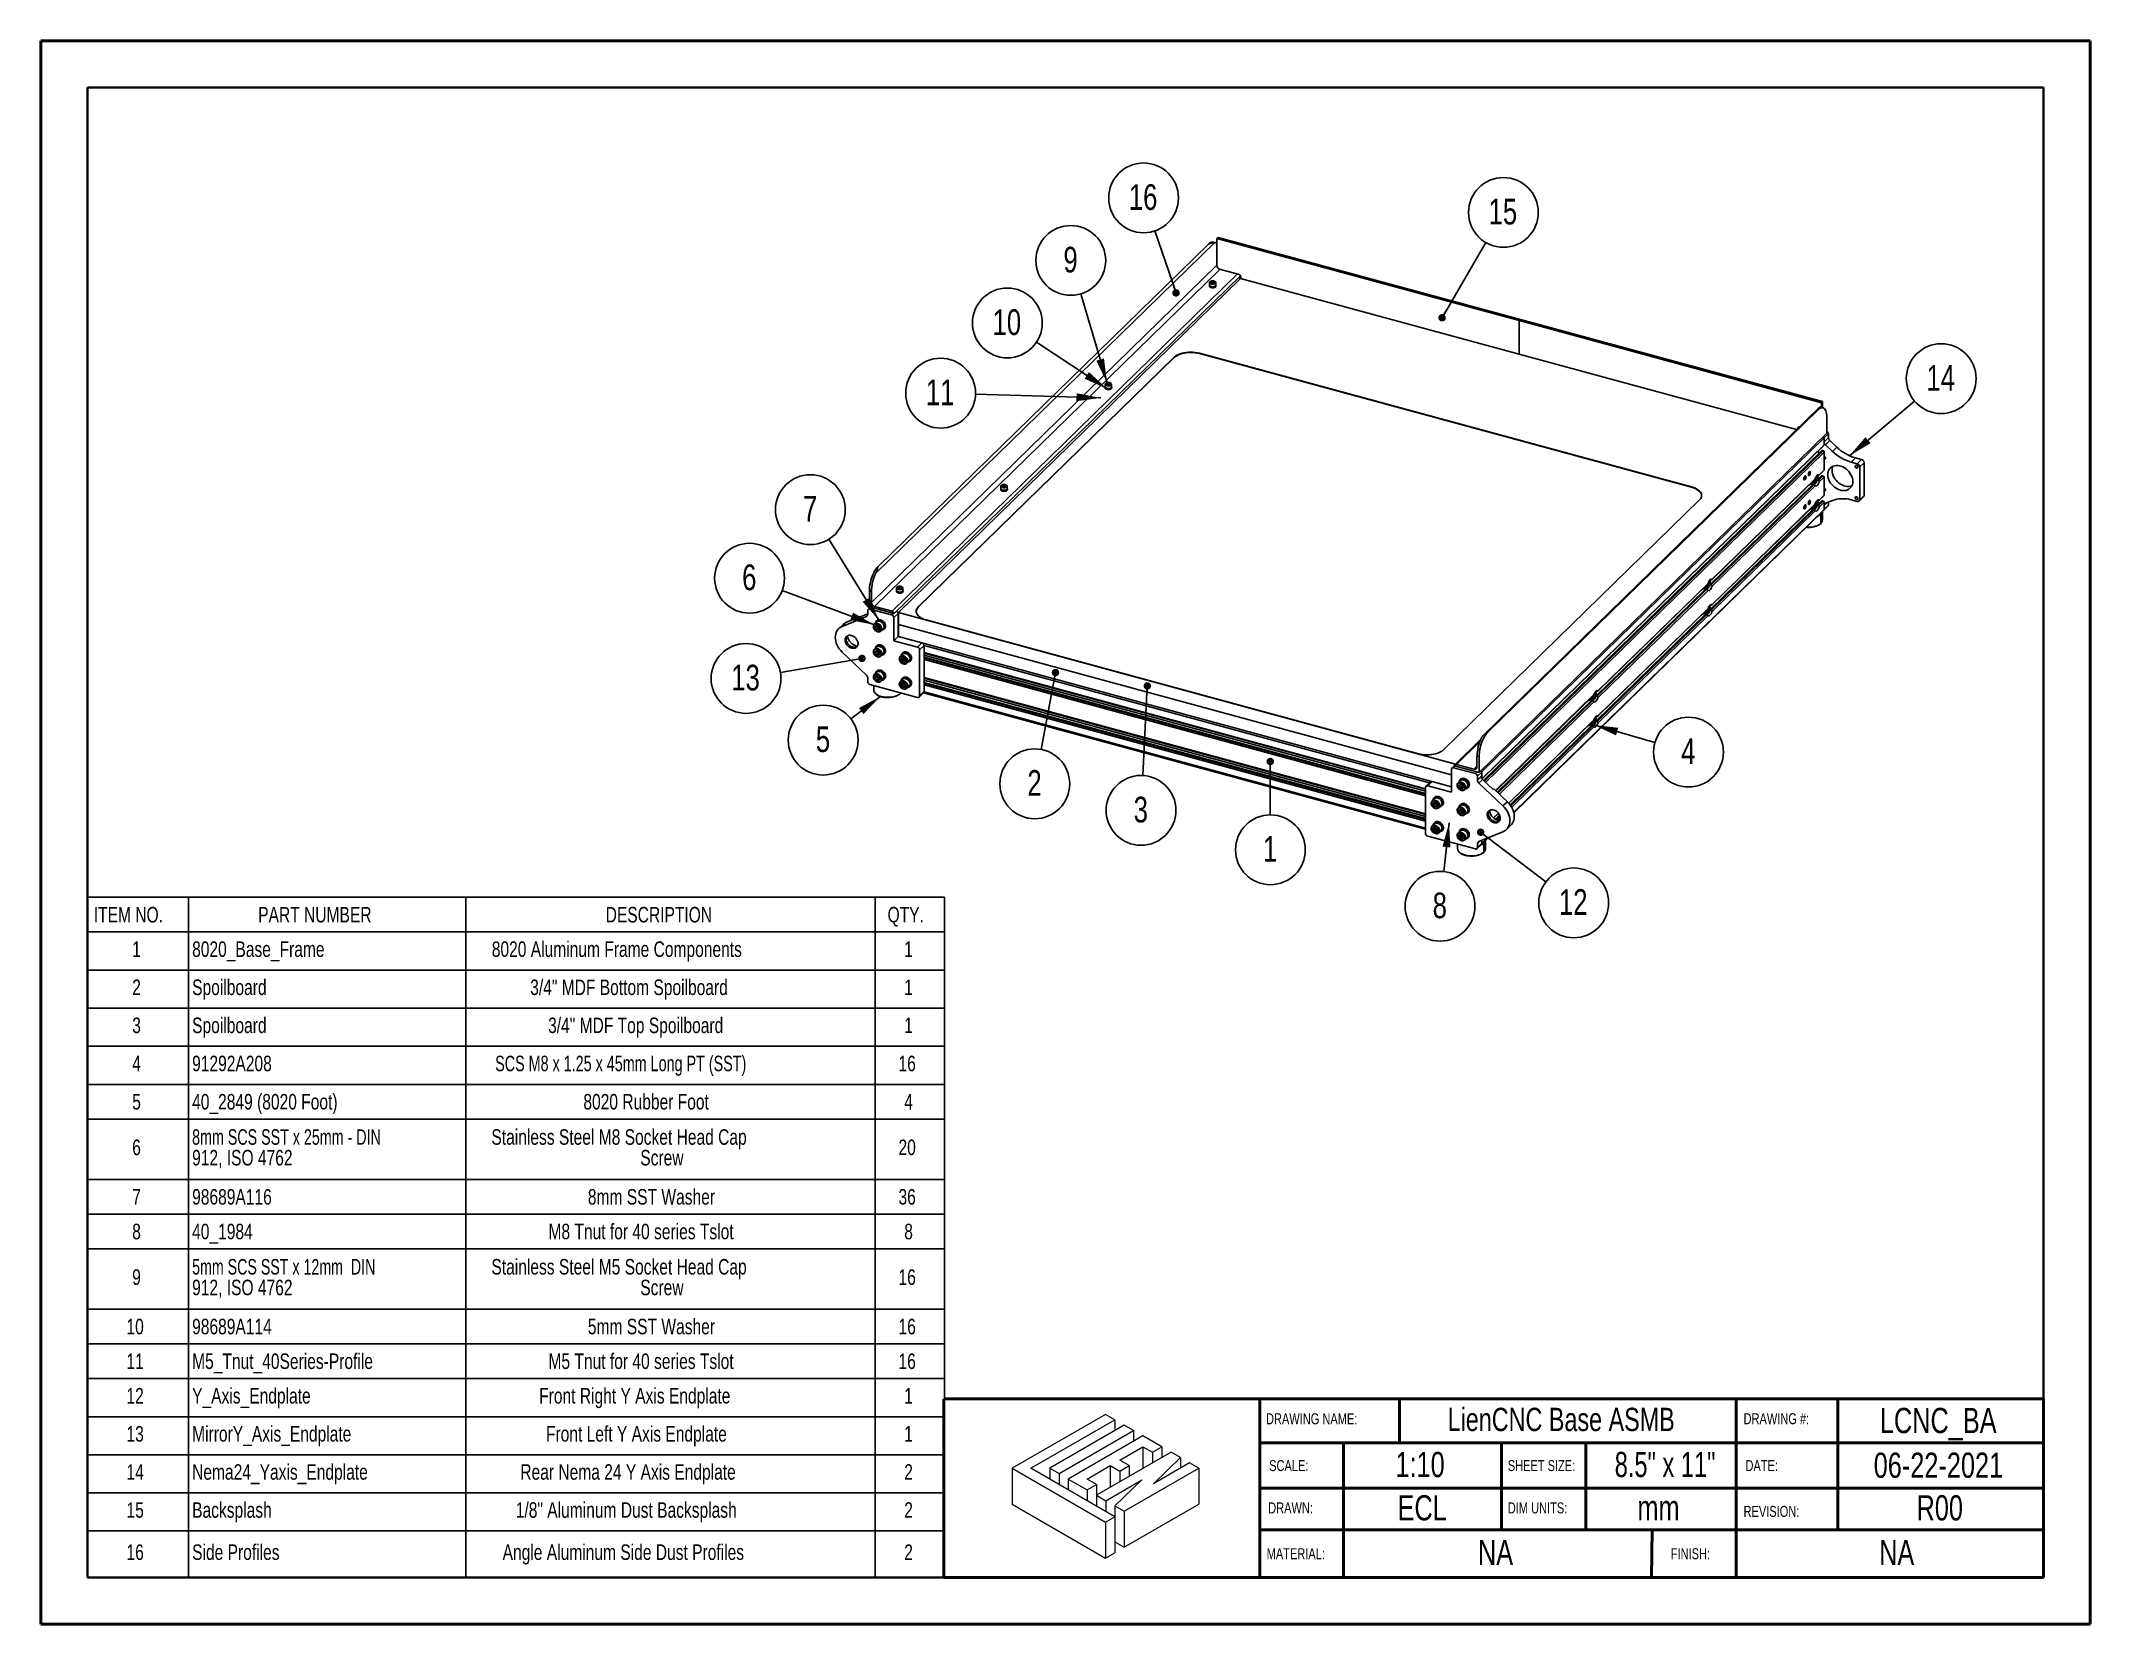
# Model space of a CAD drawing. Header units: millimetres. Extents: x 0 to 279, y 0 to 216.
import ezdxf

# ---------------------------------------------------------------- set-up
doc = ezdxf.new("R2010")
doc.units = ezdxf.units.MM
for name, color, linetype in [('PAGE_BORDER', 7, 'Continuous'), ('TITLE_BLOCK_BORDER', 7, 'Continuous'), ('TITLE_BLOCK_TEXT', 8, 'Continuous')]:
    doc.layers.add(name, color=color, linetype=linetype)
doc.styles.add('SLDTEXTSTYLE0', font='TXT', dxfattribs={"width": 0.75})
doc.styles.add('SLDTEXTSTYLE1', font='TXT', dxfattribs={"width": 0.7})
doc.styles.add('SLDTEXTSTYLE2', font='TXT', dxfattribs={"width": 0.691176})
doc.styles.add('SLDTEXTSTYLE3', font='TXT', dxfattribs={"width": 0.6875})
doc.styles.add('SLDTEXTSTYLE4', font='TXT', dxfattribs={"width": 0.684783})
doc.dimstyles.new('SLDDIMSTYLE0', dxfattribs={"dimtxt": 0.18, "dimasz": 1.016, "dimexe": 0, "dimexo": 0.0625, "dimgap": 0, "dimtad": 0, "dimtih": 1, "dimtoh": 1, "dimdec": 0, "dimrnd": 1e-09, "dimzin": 0, "dimdsep": 46, "dimtxsty": 'Standard', "dimblk1": 'DOT', "dimblk2": 'DOT', "dimsah": 1, "dimcen": 0.09, "dimadec": 0, "dimazin": 0, "dimtfac": 1.016, "dimtdec": 0, "dimtofl": 0, "dimtmove": 0, "dimatfit": 3, "dimldrblk": 'DOT', "dimfxl": 0, "dimfrac": 2, "dimtolj": 1, "dimtzin": 0, "dimarcsym": 0})
doc.dimstyles.new('SLDDIMSTYLE1', dxfattribs={"dimtxt": 0.18, "dimasz": 3.302, "dimexe": 0, "dimexo": 0.0625, "dimgap": 0, "dimtad": 0, "dimtih": 1, "dimtoh": 1, "dimdec": 0, "dimrnd": 1e-09, "dimzin": 0, "dimdsep": 46, "dimtxsty": 'Standard', "dimsah": 1, "dimcen": 0.09, "dimadec": 0, "dimazin": 0, "dimtfac": 3.302, "dimtdec": 0, "dimtofl": 0, "dimtmove": 0, "dimatfit": 3, "dimfxl": 0, "dimfrac": 2, "dimtolj": 1, "dimtzin": 0, "dimarcsym": 0})

msp = doc.modelspace()

# ---------------------------------------------------------------- texts
at = {"layer": 'TITLE_BLOCK_TEXT'}
for s, insert, char_height, attachment_point, style in [('DRAWING NAME:', (167.04, 28.74), 1.5, 1, 'SLDTEXTSTYLE0'), ('LienCNC Base ASMB', (207.29, 29.49), 3.175, 2, 'SLDTEXTSTYLE0'), ('DRAWING #:', (232.16, 28.75), 1.5, 1, 'SLDTEXTSTYLE0'), ('LCNC_BA', (258.7, 29.48), 3.44, 2, 'SLDTEXTSTYLE0'), ('SCALE:', (167.47, 22.36), 1.5, 1, 'SLDTEXTSTYLE0'), ('1:10', (188.05, 23.48), 3.44, 2, 'SLDTEXTSTYLE0'), ('SHEET SIZE:', (200.01, 22.36), 1.5, 1, 'SLDTEXTSTYLE0'), ('8.5" x 11"', (221.46, 23.48), 3.44, 2, 'SLDTEXTSTYLE1'), ('DATE:', (232.42, 22.36), 1.5, 1, 'SLDTEXTSTYLE0'), ('06-22-2021', (258.73, 23.38), 3.44, 2, 'SLDTEXTSTYLE0'), ('ECL', (188.33, 17.57), 3.44, 2, 'SLDTEXTSTYLE0'), ('mm', (220.56, 17.57), 3.44, 2, 'SLDTEXTSTYLE0'), ('R00', (258.91, 17.57), 3.44, 2, 'SLDTEXTSTYLE0'), ('DRAWN:', (167.34, 16.59), 1.5, 1, 'SLDTEXTSTYLE0'), ('DIM UNITS:', (200.01, 16.59), 1.5, 1, 'SLDTEXTSTYLE0'), ('REVISION:', (232.16, 16.11), 1.5, 1, 'SLDTEXTSTYLE0'), ('NA', (198.34, 11.47), 3.44, 2, 'SLDTEXTSTYLE0'), ('NA', (253.04, 11.47), 3.44, 2, 'SLDTEXTSTYLE0'), ('MATERIAL:', (167.13, 10.34), 1.5, 1, 'SLDTEXTSTYLE0'), ('FINISH:', (222.24, 10.34), 1.5, 1, 'SLDTEXTSTYLE0')]:
    msp.add_mtext(s, dxfattribs=dict(at, insert=insert, char_height=char_height, attachment_point=attachment_point, style=style))

# ---------------------------------------------------------------- blocks, each defined once
blk = doc.blocks.new('Lien3D Logo')
at = {"color": 7, "linetype": 'Continuous', "lineweight": 18}
for p, q in [((10.61, 16.33), (0, 10.21)), ((11.67, 15.71), (10.61, 16.33)), ((2.13, 10.21), (11.67, 15.71)), ((12.73, 15.1), (4.26, 10.21)), ((5.32, 9.59), (13.8, 14.49)), ((11.67, 15.71), (11.67, 14.49)), ((13.8, 14.49), (12.73, 15.1)), ((13.8, 14.49), (13.8, 13.26)), ((14.86, 13.87), (6.38, 8.98)), ((18.05, 12.03), (9.57, 7.13)), ((12.22, 11.12), (14.86, 12.64)), ((16.99, 12.64), (14.86, 13.87)), ((14.86, 12.64), (15.93, 12.03)), ((14.86, 12.64), (14.86, 10.19)), ((15.93, 12.03), (16.99, 12.64)), ((15.93, 12.03), (15.93, 10.8)), ((16.99, 12.64), (16.99, 11.42)), ((19.12, 11.42), (18.05, 12.03)), ((0, 10.21), (0, 6.12)), ((0, 10.21), (10.61, 4.08)), ((11.67, 4.7), (2.13, 10.21)), ((4.26, 10.21), (4.26, 8.98)), ((4.26, 10.21), (5.32, 9.59)), ((5.32, 9.59), (5.32, 8.36)), ((8.51, 8.98), (11.15, 10.5)), ((11.15, 10.5), (12.22, 9.89)), ((11.15, 10.5), (11.15, 8.05)), ((13.28, 10.5), (12.22, 11.12)), ((12.22, 9.89), (13.28, 10.5)), ((12.22, 9.89), (12.22, 8.66)), ((12.73, 5.31), (21.21, 10.21)), ((13.28, 10.5), (13.28, 9.28)), ((16.04, 8.45), (19.12, 11.42)), ((20.15, 10.82), (16.04, 8.45)), ((19.12, 11.42), (19.12, 10.22)), ((21.21, 10.21), (20.15, 10.82)), ((21.21, 10.21), (21.21, 6.12)), ((6.38, 8.98), (8.51, 7.75)), ((6.38, 8.98), (6.38, 7.75)), ((9.57, 8.36), (8.51, 8.98)), ((8.51, 7.75), (9.57, 8.36)), ((8.51, 7.75), (8.51, 6.52)), ((9.57, 8.36), (9.57, 7.13)), ((9.57, 7.13), (10.64, 6.52)), ((9.57, 7.13), (9.57, 5.91)), ((10.64, 6.52), (14.75, 8.89)), ((14.75, 8.89), (11.67, 5.93)), ((0, 6.12), (10.61, 0)), ((10.61, 4.08), (11.67, 4.7)), ((10.64, 6.52), (10.64, 5.29)), ((11.67, 5.93), (12.73, 5.31)), ((11.67, 5.93), (11.67, 4.7)), ((11.67, 4.7), (11.67, 0.61)), ((12.73, 1.23), (21.21, 6.12)), ((12.73, 5.31), (12.73, 1.23)), ((10.61, 4.08), (10.61, 0)), ((10.61, 0), (11.67, 0.61)), ((11.67, 1.84), (12.73, 1.23))]:
    blk.add_line(p, q, dxfattribs=at)
blk = doc.blocks.new('SW_TABLEANNOTATION_0')
at = {"layer": 'PAGE_BORDER', "color": 0}
for p, q in [((0, 0), (0, -92.72)), ((116.89, 0), (0, 0)), ((13.78, 0), (13.78, -4.73)), ((51.62, 0), (51.62, -4.73)), ((107.43, 0), (107.43, -4.73)), ((116.89, -92.72), (116.89, 0)), ((0, -4.73), (116.89, -4.73)), ((13.78, -4.73), (13.78, -92.72)), ((51.62, -4.73), (51.62, -92.72)), ((107.43, -4.73), (107.43, -92.72)), ((0, -9.93), (116.89, -9.93)), ((0, -15.12), (116.89, -15.12)), ((0, -20.32), (116.89, -20.32)), ((0, -25.51), (116.89, -25.51)), ((0, -30.24), (116.89, -30.24)), ((0, -38.48), (116.89, -38.48)), ((0, -43.21), (116.89, -43.21)), ((0, -47.94), (116.89, -47.94)), ((0, -56.18), (116.89, -56.18)), ((0, -60.91), (116.89, -60.91)), ((0, -65.64), (116.89, -65.64)), ((0, -70.83), (116.89, -70.83)), ((0, -76.03), (116.89, -76.03)), ((0, -81.22), (116.89, -81.22)), ((0, -86.42), (116.89, -86.42)), ((0, -92.72), (116.89, -92.72))]:
    blk.add_line(p, q, dxfattribs=at)
at = {"layer": 'PAGE_BORDER', "color": 0, "attachment_point": 1}
for s, insert, char_height, style in [('ITEM NO.', (0.87, -1.31), 2.117, 'SLDTEXTSTYLE0'), ('PART NUMBER', (23.29, -1.31), 2.1167, 'SLDTEXTSTYLE0'), ('DESCRIPTION', (70.67, -1.31), 2.1167, 'SLDTEXTSTYLE0'), ('QTY.', (109.11, -1.31), 2.117, 'SLDTEXTSTYLE0'), ('1', (6.11, -6.01), 2.12, 'SLDTEXTSTYLE0'), ('8020_Base_Frame', (14.28, -6.01), 2.1167, 'SLDTEXTSTYLE0'), ('8020 Aluminum Frame Components', (55.14, -6.01), 2.1167, 'SLDTEXTSTYLE0'), ('1', (111.38, -6.01), 2.12, 'SLDTEXTSTYLE0'), ('2', (6.11, -11.21), 2.12, 'SLDTEXTSTYLE0'), ('Spoilboard', (14.28, -11.21), 2.117, 'SLDTEXTSTYLE0'), ('3/4" MDF Bottom Spoilboard', (60.38, -11.21), 2.1167, 'SLDTEXTSTYLE0'), ('1', (111.38, -11.21), 2.12, 'SLDTEXTSTYLE0'), ('3', (6.11, -16.4), 2.12, 'SLDTEXTSTYLE0'), ('Spoilboard', (14.28, -16.4), 2.117, 'SLDTEXTSTYLE0'), ('3/4" MDF Top Spoilboard', (62.82, -16.4), 2.1167, 'SLDTEXTSTYLE0'), ('1', (111.38, -16.4), 2.12, 'SLDTEXTSTYLE0'), ('4', (6.11, -21.6), 2.12, 'SLDTEXTSTYLE0'), ('91292A208', (14.28, -21.6), 2.117, 'SLDTEXTSTYLE0'), ('SCS M8 x 1.25 x 45mm Long PT (SST)', (55.6, -21.6), 2.1167, 'SLDTEXTSTYLE2'), ('16', (110.6, -21.6), 2.117, 'SLDTEXTSTYLE0'), ('5', (6.11, -26.82), 2.12, 'SLDTEXTSTYLE0'), ('40_2849 (8020 Foot)', (14.28, -26.82), 2.1167, 'SLDTEXTSTYLE0'), ('8020 Rubber Foot', (67.63, -26.82), 2.1167, 'SLDTEXTSTYLE0'), ('4', (111.38, -26.82), 2.12, 'SLDTEXTSTYLE0'), ('6', (6.11, -33.04), 2.12, 'SLDTEXTSTYLE0'), ('8mm SCS SST x 25mm - DIN', (14.28, -31.63), 2.1167, 'SLDTEXTSTYLE3'), ('Stainless Steel M8 Socket Head Cap', (55.09, -31.63), 2.1167, 'SLDTEXTSTYLE0'), ('20', (110.6, -33.04), 2.117, 'SLDTEXTSTYLE0'), ('912, ISO 4762', (14.28, -34.45), 2.1167, 'SLDTEXTSTYLE0'), ('Screw', (75.39, -34.45), 2.117, 'SLDTEXTSTYLE0'), ('7', (6.11, -39.79), 2.12, 'SLDTEXTSTYLE0'), ('98689A116', (14.28, -39.79), 2.117, 'SLDTEXTSTYLE0'), ('8mm SST Washer', (68.24, -39.79), 2.1167, 'SLDTEXTSTYLE0'), ('36', (110.6, -39.79), 2.117, 'SLDTEXTSTYLE0'), ('8', (6.11, -44.52), 2.12, 'SLDTEXTSTYLE0'), ('40_1984', (14.28, -44.52), 2.117, 'SLDTEXTSTYLE0'), ('M8 Tnut for 40 series Tslot', (62.87, -44.52), 2.1167, 'SLDTEXTSTYLE0'), ('8', (111.38, -44.52), 2.12, 'SLDTEXTSTYLE0'), ('5mm SCS SST x 12mm  DIN', (14.28, -49.33), 2.1167, 'SLDTEXTSTYLE4'), ('Stainless Steel M5 Socket Head Cap', (55.09, -49.33), 2.1167, 'SLDTEXTSTYLE0'), ('9', (6.11, -50.74), 2.12, 'SLDTEXTSTYLE0'), ('912, ISO 4762', (14.28, -52.15), 2.1167, 'SLDTEXTSTYLE0'), ('Screw', (75.39, -52.15), 2.117, 'SLDTEXTSTYLE0'), ('16', (110.6, -50.74), 2.117, 'SLDTEXTSTYLE0'), ('10', (5.33, -57.48), 2.117, 'SLDTEXTSTYLE0'), ('98689A114', (14.28, -57.48), 2.117, 'SLDTEXTSTYLE0'), ('5mm SST Washer', (68.24, -57.48), 2.1167, 'SLDTEXTSTYLE0'), ('16', (110.6, -57.48), 2.117, 'SLDTEXTSTYLE0'), ('11', (5.33, -62.21), 2.117, 'SLDTEXTSTYLE0'), ('M5_Tnut_40Series-Profile', (14.28, -62.21), 2.1167, 'SLDTEXTSTYLE0'), ('M5 Tnut for 40 series Tslot', (62.87, -62.21), 2.1167, 'SLDTEXTSTYLE0'), ('16', (110.6, -62.21), 2.117, 'SLDTEXTSTYLE0'), ('12', (5.33, -66.92), 2.117, 'SLDTEXTSTYLE0'), ('Y_Axis_Endplate', (14.28, -66.92), 2.1167, 'SLDTEXTSTYLE0'), ('Front Right Y Axis Endplate', (61.6, -66.92), 2.1167, 'SLDTEXTSTYLE0'), ('1', (111.38, -66.92), 2.12, 'SLDTEXTSTYLE0'), ('13', (5.33, -72.11), 2.117, 'SLDTEXTSTYLE0'), ('MirrorY_Axis_Endplate', (14.28, -72.11), 2.1167, 'SLDTEXTSTYLE0'), ('Front Left Y Axis Endplate', (62.53, -72.11), 2.1167, 'SLDTEXTSTYLE0'), ('1', (111.38, -72.11), 2.12, 'SLDTEXTSTYLE0'), ('14', (5.33, -77.31), 2.117, 'SLDTEXTSTYLE0'), ('Nema24_Yaxis_Endplate', (14.28, -77.31), 2.1167, 'SLDTEXTSTYLE0'), ('Rear Nema 24 Y Axis Endplate', (59.03, -77.31), 2.1167, 'SLDTEXTSTYLE0'), ('2', (111.38, -77.31), 2.12, 'SLDTEXTSTYLE0'), ('15', (5.33, -82.5), 2.117, 'SLDTEXTSTYLE0'), ('Backsplash', (14.28, -82.5), 2.117, 'SLDTEXTSTYLE0'), ('1/8" Aluminum Dust Backsplash', (58.41, -82.5), 2.1167, 'SLDTEXTSTYLE0'), ('2', (111.38, -82.5), 2.12, 'SLDTEXTSTYLE0'), ('16', (5.33, -88.25), 2.117, 'SLDTEXTSTYLE0'), ('Side Profiles', (14.28, -88.25), 2.1167, 'SLDTEXTSTYLE0'), ('Angle Aluminum Side Dust Profiles', (56.62, -88.25), 2.1167, 'SLDTEXTSTYLE0'), ('2', (111.38, -88.25), 2.12, 'SLDTEXTSTYLE0')]:
    blk.add_mtext(s, dxfattribs=dict(at, insert=insert, char_height=char_height, style=style))
blk = doc.blocks.new('SW_NOTE_0')
at = {"layer": 'TITLE_BLOCK_BORDER', "color": 0}
blk.add_circle((0.01, -4.76), 4.76, dxfattribs=at)
at = {"layer": 'TITLE_BLOCK_BORDER', "color": 0, "insert": (-0.03, -2.89), "char_height": 3.5, "attachment_point": 2, "style": 'SLDTEXTSTYLE0'}
blk.add_mtext('1', dxfattribs=at)
blk = doc.blocks.new('_DOT')
at = {"color": 0, "linetype": 'ByBlock', "lineweight": -2}
blk.add_line((-0.5, 0), (-1, 0), dxfattribs=at)
at = {"color": 0, "linetype": 'ByBlock', "const_width": 0.5}
blk.add_lwpolyline([(-0.25, 0, 1), (0.25, 0, 1)], format="xyb", close=True, dxfattribs=at)
blk = doc.blocks.new('SW_NOTE_1')
at = {"layer": 'TITLE_BLOCK_BORDER', "color": 0}
blk.add_circle((-4.69, -0.81), 4.76, dxfattribs=at)
at = {"layer": 'TITLE_BLOCK_BORDER', "color": 0, "insert": (-4.76, 1.06), "char_height": 3.5, "attachment_point": 2, "style": 'SLDTEXTSTYLE0'}
blk.add_mtext('13', dxfattribs=at)
blk = doc.blocks.new('SW_NOTE_2')
at = {"layer": 'TITLE_BLOCK_BORDER', "color": 0}
blk.add_circle((-2.5, 4.04), 4.76, dxfattribs=at)
at = {"layer": 'TITLE_BLOCK_BORDER', "color": 0, "insert": (-2.54, 5.91), "char_height": 3.5, "attachment_point": 2, "style": 'SLDTEXTSTYLE0'}
blk.add_mtext('7', dxfattribs=at)
blk = doc.blocks.new('SW_NOTE_3')
at = {"layer": 'TITLE_BLOCK_BORDER', "color": 0}
blk.add_circle((-4.45, 1.66), 4.76, dxfattribs=at)
at = {"layer": 'TITLE_BLOCK_BORDER', "color": 0, "insert": (-4.49, 3.53), "char_height": 3.5, "attachment_point": 2, "style": 'SLDTEXTSTYLE0'}
blk.add_mtext('6', dxfattribs=at)
blk = doc.blocks.new('SW_NOTE_4')
at = {"layer": 'TITLE_BLOCK_BORDER', "color": 0}
blk.add_circle((-3.78, -2.89), 4.76, dxfattribs=at)
at = {"layer": 'TITLE_BLOCK_BORDER', "color": 0, "insert": (-3.81, -1.02), "char_height": 3.5, "attachment_point": 2, "style": 'SLDTEXTSTYLE0'}
blk.add_mtext('5', dxfattribs=at)
blk = doc.blocks.new('SW_NOTE_5')
at = {"layer": 'TITLE_BLOCK_BORDER', "color": 0}
blk.add_circle((-0.87, -4.68), 4.76, dxfattribs=at)
at = {"layer": 'TITLE_BLOCK_BORDER', "color": 0, "insert": (-0.9, -2.81), "char_height": 3.5, "attachment_point": 2, "style": 'SLDTEXTSTYLE0'}
blk.add_mtext('2', dxfattribs=at)
blk = doc.blocks.new('SW_NOTE_6')
at = {"layer": 'TITLE_BLOCK_BORDER', "color": 0}
blk.add_circle((-0.24, -4.75), 4.76, dxfattribs=at)
at = {"layer": 'TITLE_BLOCK_BORDER', "color": 0, "insert": (-0.27, -2.89), "char_height": 3.5, "attachment_point": 2, "style": 'SLDTEXTSTYLE0'}
blk.add_mtext('3', dxfattribs=at)
blk = doc.blocks.new('SW_NOTE_7')
at = {"layer": 'TITLE_BLOCK_BORDER', "color": 0}
blk.add_circle((-1.54, 4.5), 4.76, dxfattribs=at)
at = {"layer": 'TITLE_BLOCK_BORDER', "color": 0, "insert": (-1.61, 6.36), "char_height": 3.5, "attachment_point": 2, "style": 'SLDTEXTSTYLE0'}
blk.add_mtext('16', dxfattribs=at)
blk = doc.blocks.new('SW_NOTE_8')
at = {"layer": 'TITLE_BLOCK_BORDER', "color": 0}
blk.add_circle((-1.35, 4.56), 4.76, dxfattribs=at)
at = {"layer": 'TITLE_BLOCK_BORDER', "color": 0, "insert": (-1.38, 6.42), "char_height": 3.5, "attachment_point": 2, "style": 'SLDTEXTSTYLE0'}
blk.add_mtext('9', dxfattribs=at)
blk = doc.blocks.new('SW_NOTE_9')
at = {"layer": 'TITLE_BLOCK_BORDER', "color": 0}
blk.add_circle((-3.97, 2.62), 4.76, dxfattribs=at)
at = {"layer": 'TITLE_BLOCK_BORDER', "color": 0, "insert": (-4.04, 4.48), "char_height": 3.5, "attachment_point": 2, "style": 'SLDTEXTSTYLE0'}
blk.add_mtext('10', dxfattribs=at)
blk = doc.blocks.new('SW_NOTE_10')
at = {"layer": 'TITLE_BLOCK_BORDER', "color": 0}
blk.add_circle((2.39, 4.11), 4.76, dxfattribs=at)
at = {"layer": 'TITLE_BLOCK_BORDER', "color": 0, "insert": (2.32, 5.97), "char_height": 3.5, "attachment_point": 2, "style": 'SLDTEXTSTYLE0'}
blk.add_mtext('15', dxfattribs=at)
blk = doc.blocks.new('SW_NOTE_11')
at = {"layer": 'TITLE_BLOCK_BORDER', "color": 0}
blk.add_circle((3.64, 3.06), 4.76, dxfattribs=at)
at = {"layer": 'TITLE_BLOCK_BORDER', "color": 0, "insert": (3.57, 4.92), "char_height": 3.5, "attachment_point": 2, "style": 'SLDTEXTSTYLE0'}
blk.add_mtext('14', dxfattribs=at)
blk = doc.blocks.new('SW_NOTE_12')
at = {"layer": 'TITLE_BLOCK_BORDER', "color": 0}
blk.add_circle((3.79, -2.88), 4.76, dxfattribs=at)
at = {"layer": 'TITLE_BLOCK_BORDER', "color": 0, "insert": (3.72, -1.01), "char_height": 3.5, "attachment_point": 2, "style": 'SLDTEXTSTYLE0'}
blk.add_mtext('12', dxfattribs=at)
blk = doc.blocks.new('SW_NOTE_13')
at = {"layer": 'TITLE_BLOCK_BORDER', "color": 0}
blk.add_circle((4.57, -1.31), 4.76, dxfattribs=at)
at = {"layer": 'TITLE_BLOCK_BORDER', "color": 0, "insert": (4.54, 0.55), "char_height": 3.5, "attachment_point": 2, "style": 'SLDTEXTSTYLE0'}
blk.add_mtext('4', dxfattribs=at)
blk = doc.blocks.new('SW_NOTE_14')
at = {"layer": 'TITLE_BLOCK_BORDER', "color": 0}
blk.add_circle((-0.51, -4.73), 4.76, dxfattribs=at)
at = {"layer": 'TITLE_BLOCK_BORDER', "color": 0, "insert": (-0.54, -2.86), "char_height": 3.5, "attachment_point": 2, "style": 'SLDTEXTSTYLE0'}
blk.add_mtext('8', dxfattribs=at)
blk = doc.blocks.new('SW_NOTE_15')
at = {"layer": 'TITLE_BLOCK_BORDER', "color": 0}
blk.add_circle((-4.75, 0.14), 4.76, dxfattribs=at)
at = {"layer": 'TITLE_BLOCK_BORDER', "color": 0, "insert": (-4.82, 2), "char_height": 3.5, "attachment_point": 2, "style": 'SLDTEXTSTYLE0'}
blk.add_mtext('11', dxfattribs=at)

# ---------------------------------------------------------------- linework, layer by layer
at = {"color": 7, "linetype": 'Continuous', "lineweight": 50}
for p, q in [((0, 0), (0, 215.9)), ((0, 215.9), (279.4, 215.9)), ((279.4, 0), (279.4, 215.9)), ((0, 0), (279.4, 0))]:
    msp.add_line(p, q, dxfattribs=at)
at = {"color": 7, "linetype": 'Continuous', "lineweight": 25}
for p, q in [((113.85, 143.32), (160.04, 188.4)), ((114.14, 144.22), (159.19, 188.19)), ((114.14, 144.22), (159.19, 188.19)), ((159.19, 188.19), (159.19, 188.19)), ((160.13, 188.39), (159.85, 188.46)), ((160.35, 188.97), (160.5, 189.12)), ((160.35, 188.97), (201.57, 177.77)), ((160.35, 185.24), (160.35, 188.97)), ((160.5, 189.12), (201.72, 177.92)), ((163.25, 184.1), (160.71, 184.8)), ((116.33, 137.8), (163.54, 183.88)), ((116.91, 137.94), (163.58, 183.49)), ((159.32, 182.56), (159.32, 182.47)), ((159.35, 182.96), (159.35, 182.6)), ((159.47, 183.11), (159.43, 183.09)), ((159.43, 182.47), (159.47, 182.45)), ((159.6, 182.92), (159.6, 183.07)), ((159.82, 182.88), (159.82, 183.11)), ((160.11, 183.09), (160.08, 183.11)), ((160.08, 182.45), (160.11, 182.47)), ((160.2, 182.6), (160.2, 182.96)), ((160.22, 182.47), (160.22, 182.56)), ((163.58, 183.49), (239.38, 162.89)), ((163.61, 183.67), (163.61, 183.49)), ((201.57, 177.77), (201.72, 177.92)), ((201.57, 173.17), (201.57, 177.77)), ((242.78, 166.57), (201.57, 177.77)), ((242.93, 166.72), (201.72, 177.92)), ((225.08, 155.07), (157.95, 173.31)), ((157.95, 173.27), (157.95, 173.31)), ((225.08, 155.03), (157.95, 173.27)), ((154.52, 172.77), (119.63, 138.71)), ((154.52, 172.72), (119.63, 138.67)), ((154.52, 172.72), (154.52, 172.77)), ((145.1, 168.68), (145.1, 168.59)), ((145.12, 169.07), (145.12, 168.72)), ((145.24, 169.23), (145.21, 169.2)), ((145.21, 168.59), (145.24, 168.56)), ((145.37, 169.03), (145.37, 169.19)), ((145.59, 168.99), (145.59, 169.23)), ((145.89, 169.2), (145.85, 169.23)), ((145.85, 168.56), (145.89, 168.59)), ((145.97, 168.72), (145.97, 169.07)), ((146, 168.59), (146, 168.68)), ((242.46, 165.91), (196.69, 121.23)), ((242.32, 165.6), (197.28, 121.63)), ((242.32, 165.6), (197.28, 121.63)), ((242.32, 165.6), (242.32, 165.6)), ((242.62, 165.96), (242.71, 165.95)), ((242.99, 165.87), (242.71, 165.95)), ((242.93, 166.72), (242.78, 166.57)), ((242.78, 165.93), (242.78, 166.57)), ((242.93, 165.89), (242.93, 166.72)), ((243.51, 162.4), (196.09, 116.12)), ((243.73, 162.33), (243.14, 161.76)), ((243.51, 164.58), (243.51, 162.4)), ((243.73, 161.81), (243.73, 162.33)), ((243.14, 161.76), (196.47, 116.21)), ((196.51, 115.25), (243.11, 160.73)), ((242.78, 160.02), (196.71, 115.05)), ((242.28, 159.92), (242.46, 159.7)), ((242.89, 160.04), (243, 160.01)), ((243.14, 161.24), (243.73, 161.81)), ((243.14, 161.24), (243.14, 161.76)), ((243.14, 161.76), (243.14, 160.8)), ((243.14, 159.84), (243.14, 157.37)), ((243.92, 161.41), (243.32, 160.83)), ((244.28, 159.93), (243.32, 160.83)), ((244.87, 160.51), (243.92, 161.41)), ((244.28, 159.93), (244.87, 160.51)), ((242.16, 156.62), (242.17, 156.59)), ((242.17, 156.63), (242.46, 156.27)), ((242.2, 156.53), (242.17, 156.59)), ((242.78, 156.59), (242.2, 156.02)), ((242.38, 156.68), (242.28, 156.71)), ((242.89, 156.61), (242.28, 156.01)), ((243, 156.58), (242.38, 155.98)), ((243.14, 157.37), (242.47, 156.72)), ((242.48, 156.68), (243.11, 157.3)), ((242.89, 156.61), (243, 156.58)), ((247.41, 159.04), (246.81, 158.46)), ((246.81, 158.46), (247.65, 158.24)), ((247.41, 159.04), (248.24, 158.82)), ((247.65, 158.24), (248.24, 158.82)), ((248.59, 158.38), (248, 157.8)), ((248, 157.8), (248, 153.34)), ((248.59, 158.38), (248.59, 153.92)), ((130.87, 154.8), (130.87, 154.7)), ((130.9, 155.19), (130.9, 154.83)), ((131.02, 155.34), (130.98, 155.32)), ((130.98, 154.7), (131.02, 154.68)), ((131.15, 155.15), (131.15, 155.3)), ((131.37, 155.11), (131.37, 155.34)), ((131.66, 155.32), (131.63, 155.34)), ((131.63, 154.68), (131.66, 154.7)), ((131.75, 154.83), (131.75, 155.19)), ((131.77, 154.7), (131.77, 154.8)), ((225.08, 155.03), (225.08, 155.07)), ((241.55, 155.38), (227.58, 141.75)), ((241.64, 155.38), (227.66, 141.74)), ((241.74, 155.36), (227.76, 141.71)), ((241.94, 156.2), (227.84, 142.45)), ((241.94, 155.24), (227.84, 141.48)), ((227.85, 142.41), (241.87, 156.09)), ((241.31, 155.55), (241.74, 155.43)), ((241.74, 155.36), (241.64, 155.38)), ((241.81, 155.8), (241.97, 155.76)), ((241.82, 156.05), (241.82, 156.04)), ((241.82, 155.77), (241.83, 155.75)), ((241.86, 155.47), (241.93, 155.51)), ((241.88, 156.11), (242.11, 156.05)), ((242.28, 156.01), (242.38, 155.98)), ((243.14, 156.41), (242.47, 155.76)), ((243.14, 153.95), (242.47, 153.29)), ((242.48, 153.26), (243.11, 153.87)), ((243.14, 156.41), (243.14, 153.95)), ((247.93, 153.15), (248.52, 153.73)), ((248, 153.34), (248.59, 153.92)), ((191.25, 119.24), (226.15, 153.3)), ((200.83, 110.64), (243.08, 151.87)), ((241.55, 151.95), (227.58, 138.32)), ((241.64, 151.96), (227.66, 138.31)), ((241.74, 151.93), (227.76, 138.28)), ((241.94, 152.78), (227.84, 139.02)), ((241.94, 151.81), (227.84, 138.06)), ((227.85, 138.98), (241.87, 152.66)), ((241.31, 152.12), (241.74, 152)), ((241.74, 151.93), (241.64, 151.96)), ((241.82, 152.35), (241.96, 152.31)), ((241.86, 152.65), (242.1, 152.59)), ((241.86, 152.04), (241.93, 152.08)), ((242.17, 153.21), (242.46, 152.85)), ((242.2, 153.1), (242.17, 153.17)), ((242.78, 153.16), (242.2, 152.59)), ((242.38, 153.25), (242.28, 153.28)), ((242.89, 153.18), (242.28, 152.58)), ((242.28, 152.58), (242.38, 152.56)), ((243, 153.15), (242.38, 152.56)), ((243.14, 152.98), (242.47, 152.33)), ((242.68, 150.1), (242.68, 151.35)), ((242.89, 153.18), (243, 153.15)), ((242.9, 150.56), (242.9, 151.7)), ((243.1, 151.9), (243.67, 152.45)), ((243.14, 152.98), (243.14, 152.02)), ((243.14, 152.03), (243.73, 152.61)), ((243.14, 152.03), (243.14, 152.55)), ((243.32, 152.85), (244.28, 153.23)), ((243.73, 152.61), (243.73, 153.01)), ((247.65, 153.09), (246.81, 153.32)), ((114.14, 144.22), (114.14, 144.22)), ((112.96, 140.89), (112.96, 138.71)), ((112.96, 140.89), (113.24, 140.81)), ((113.24, 139.32), (113.24, 140.81)), ((116.65, 140.91), (116.65, 140.82)), ((116.67, 141.31), (116.67, 140.95)), ((116.79, 141.46), (116.76, 141.44)), ((116.76, 140.82), (116.79, 140.79)), ((116.92, 141.26), (116.92, 141.42)), ((117.14, 141.22), (117.14, 141.46)), ((117.44, 141.44), (117.4, 141.46)), ((117.4, 140.79), (117.44, 140.82)), ((117.52, 140.95), (117.52, 141.31)), ((117.55, 140.82), (117.55, 140.91)), ((226.92, 141.11), (212.02, 126.56)), ((227.01, 141.11), (212.1, 126.56)), ((227.12, 141.08), (212.21, 126.53)), ((227.31, 141.93), (212.29, 127.27)), ((227.31, 140.97), (212.29, 126.3)), ((212.3, 127.23), (227.25, 141.82)), ((226.69, 141.28), (227.11, 141.16)), ((227.12, 141.08), (227.01, 141.11)), ((227.19, 141.53), (227.36, 141.49)), ((227.2, 141.77), (227.2, 141.76)), ((227.2, 141.5), (227.21, 141.47)), ((227.24, 141.19), (227.3, 141.24)), ((227.27, 141.85), (227.49, 141.79)), ((227.54, 142.35), (227.55, 142.32)), ((227.58, 142.25), (227.55, 142.32)), ((227.76, 142.41), (227.66, 142.44)), ((227.66, 141.74), (227.76, 141.71)), ((109.26, 136.06), (112.55, 137.4)), ((109.85, 136.64), (111.69, 137.39)), ((112.74, 137.76), (111.6, 137.3)), ((111.69, 137.39), (111.6, 137.3)), ((111.69, 137.39), (111.69, 137.34)), ((112.74, 137.7), (112.74, 138.22)), ((113.1, 138.67), (112.8, 138.38)), ((112.96, 138.71), (116.33, 137.8)), ((113.03, 138.42), (115.99, 137.62)), ((116.05, 138.15), (113.66, 138.79)), ((116.28, 137.26), (116.87, 137.84)), ((116.28, 137.26), (116.28, 134.11)), ((116.33, 137.8), (116.33, 137.8)), ((116.87, 137.84), (116.87, 134.69)), ((116.87, 137.84), (116.87, 136.88)), ((192.88, 117.29), (116.91, 137.94)), ((116.91, 136.31), (116.91, 137.94)), ((119.63, 138.67), (119.63, 138.71)), ((120.69, 136.94), (187.82, 118.7)), ((226.92, 137.68), (212.02, 123.13)), ((227.01, 137.68), (212.1, 123.13)), ((227.12, 137.65), (212.21, 123.1)), ((227.31, 138.5), (212.29, 123.84)), ((227.31, 137.54), (212.29, 122.87)), ((212.3, 123.8), (227.25, 138.39)), ((226.69, 137.85), (227.11, 137.73)), ((227.12, 137.65), (227.01, 137.68)), ((227.19, 138.11), (227.36, 138.06)), ((227.2, 138.35), (227.2, 138.32)), ((227.2, 138.07), (227.21, 138.04)), ((227.24, 137.76), (227.3, 137.81)), ((227.27, 138.42), (227.49, 138.36)), ((227.54, 138.92), (227.55, 138.89)), ((227.58, 138.82), (227.55, 138.89)), ((227.76, 138.98), (227.66, 139.01)), ((227.66, 138.31), (227.76, 138.28)), ((109.37, 136.33), (108.78, 135.75)), ((109.26, 136.06), (109.85, 136.64)), ((113.94, 136.66), (113.63, 136.35)), ((113.97, 136.05), (113.76, 135.84)), ((113.98, 136.84), (113.9, 136.76)), ((113.99, 136.15), (113.97, 136.05)), ((113.97, 136.05), (114.2, 135.79)), ((114.2, 135.79), (113.99, 135.58)), ((114.2, 135.79), (114.34, 135.8)), ((114.53, 135.42), (114.85, 135.73)), ((114.95, 135.69), (115.03, 135.77)), ((116.28, 134.11), (116.87, 134.69)), ((116.87, 136.84), (116.91, 136.88)), ((116.91, 136.49), (116.87, 136.44)), ((116.87, 135.92), (116.87, 134.69)), ((116.87, 134.69), (120.12, 133.8)), ((192.34, 115.81), (116.91, 136.31)), ((116.91, 134.68), (116.91, 136.31)), ((192.34, 114.18), (116.91, 134.68)), ((112.55, 129.41), (109.26, 132.54)), ((113.94, 133.23), (113.63, 132.92)), ((113.97, 132.62), (113.76, 132.42)), ((113.98, 133.41), (113.9, 133.33)), ((113.99, 132.72), (113.97, 132.62)), ((113.97, 132.62), (114.2, 132.36)), ((114.2, 132.36), (113.99, 132.16)), ((114.2, 132.36), (114.34, 132.37)), ((114.53, 131.99), (114.85, 132.3)), ((114.95, 132.26), (115.03, 132.34)), ((116.28, 134.11), (119.53, 133.23)), ((117.48, 132.27), (117.16, 131.96)), ((117.59, 131.51), (117.38, 131.31)), ((117.52, 132.45), (117.44, 132.37)), ((117.51, 131.77), (117.59, 131.51)), ((117.59, 131.51), (117.89, 131.36)), ((117.89, 131.36), (117.68, 131.16)), ((118.07, 131.03), (118.38, 131.34)), ((118.48, 131.3), (118.57, 131.38)), ((120.12, 133.8), (119.53, 133.23)), ((119.81, 132.87), (120.41, 133.45)), ((119.81, 132.87), (119.81, 126.57)), ((120.41, 133.45), (120.41, 127.15)), ((120.41, 132.42), (188.8, 113.84)), ((188.8, 113.26), (120.41, 131.85)), ((112.74, 128.49), (112.74, 129.01)), ((113.94, 129.8), (113.63, 129.5)), ((113.96, 129.21), (113.75, 129)), ((113.98, 129.98), (113.9, 129.9)), ((113.99, 129.29), (113.96, 129.21)), ((113.96, 129.21), (114.18, 128.94)), ((114.18, 128.94), (113.97, 128.74)), ((114.18, 128.94), (114.34, 128.94)), ((114.53, 128.56), (114.85, 128.87)), ((114.95, 128.83), (115.03, 128.91)), ((117.48, 128.84), (117.16, 128.53)), ((117.52, 129.02), (117.44, 128.94)), ((120.41, 128.99), (188.8, 110.41)), ((119.53, 126.37), (113.03, 128.14)), ((113.57, 127.99), (113.57, 127.37)), ((117.22, 126.97), (117.23, 126.99)), ((117.59, 128.08), (117.38, 127.88)), ((117.51, 128.34), (117.59, 128.08)), ((117.59, 128.08), (117.89, 127.94)), ((117.89, 127.94), (117.68, 127.73)), ((118.07, 127.6), (118.38, 127.91)), ((118.48, 127.87), (118.57, 127.95)), ((119.75, 126.41), (120.35, 126.99)), ((120.41, 127.15), (119.81, 126.57)), ((120.36, 127.01), (188.8, 108.41)), ((188.8, 109.84), (120.41, 128.42)), ((198.38, 113.64), (211.69, 126.64)), ((211.37, 125.92), (198.58, 113.45)), ((211.13, 126.09), (211.56, 125.98)), ((211.56, 125.9), (211.46, 125.93)), ((211.64, 126.32), (211.78, 126.28)), ((211.67, 126.62), (211.92, 126.55)), ((211.68, 126.01), (211.75, 126.05)), ((211.98, 127.16), (211.99, 127.14)), ((212.02, 127.07), (211.99, 127.14)), ((212.21, 127.22), (212.1, 127.25)), ((212.1, 126.56), (212.21, 126.53)), ((200.15, 111.94), (211.69, 123.21)), ((211.7, 123.22), (211.93, 123.16)), ((211.98, 123.73), (211.99, 123.71)), ((212.02, 123.64), (211.99, 123.71)), ((212.21, 123.8), (212.1, 123.82)), ((212.1, 123.13), (212.21, 123.1)), ((196.31, 120.63), (192.78, 117.19)), ((196.31, 120.64), (192.88, 117.29)), ((197.28, 121.63), (197.28, 121.63)), ((211.37, 122.5), (200.33, 111.72)), ((211.13, 122.66), (211.56, 122.55)), ((211.56, 122.47), (211.46, 122.5)), ((211.63, 122.91), (211.79, 122.87)), ((211.68, 122.58), (211.75, 122.62)), ((196.09, 118.3), (195.81, 118.37)), ((195.81, 116.88), (195.81, 118.37)), ((196.09, 118.3), (196.09, 116.12)), ((189.45, 114.85), (188.86, 114.28)), ((189.68, 114.9), (189.09, 114.32)), ((192.34, 114.18), (189.68, 114.9)), ((192.34, 116.59), (192.34, 113.44)), ((192.72, 117.06), (192.4, 116.74)), ((195.59, 115.98), (192.62, 116.79)), ((192.72, 117.03), (192.72, 117.04)), ((196.09, 116.12), (192.72, 117.03)), ((192.88, 117.29), (192.88, 117.29)), ((193, 117.23), (195.39, 116.58)), ((193.54, 115.02), (193.22, 114.72)), ((193.58, 115.21), (193.5, 115.13)), ((196.47, 116.2), (195.87, 115.63)), ((195.87, 115.11), (195.87, 115.63)), ((195.87, 115.11), (196.37, 115.59)), ((196.56, 115.19), (196.06, 114.7)), ((199.35, 111.57), (196.06, 114.7)), ((196.37, 115.62), (196.47, 115.71)), ((196.37, 115.62), (196.37, 115.59)), ((196.38, 115.53), (196.38, 115.59)), ((196.47, 116.21), (196.47, 115.31)), ((196.47, 115.71), (196.47, 116.2)), ((196.56, 115.19), (198.01, 113.82)), ((188.8, 114.12), (188.8, 107.82)), ((192.34, 113.44), (189.09, 114.32)), ((190, 112.56), (189.69, 112.25)), ((190.11, 111.8), (189.9, 111.6)), ((190.04, 112.74), (189.96, 112.66)), ((190.03, 112.06), (190.11, 111.8)), ((190.11, 111.8), (190.41, 111.65)), ((193.55, 114.46), (193.34, 114.26)), ((193.58, 111.78), (193.5, 111.7)), ((193.75, 114.18), (193.54, 113.98)), ((193.58, 114.51), (193.55, 114.46)), ((193.55, 114.46), (193.75, 114.18)), ((193.75, 114.18), (193.94, 114.16)), ((194.13, 113.79), (194.44, 114.09)), ((194.54, 114.05), (194.63, 114.13)), ((198.1, 113.91), (198.01, 113.82)), ((199.95, 112.15), (198.1, 113.91)), ((199.35, 111.57), (199.95, 112.15)), ((190, 109.13), (189.69, 108.82)), ((190.04, 109.31), (189.96, 109.23)), ((190.41, 111.65), (190.2, 111.45)), ((190.59, 111.32), (190.91, 111.63)), ((191.01, 111.59), (191.09, 111.67)), ((193.54, 111.6), (193.22, 111.29)), ((193.55, 111.07), (193.34, 110.87)), ((193.71, 110.78), (193.5, 110.57)), ((193.56, 111.09), (193.55, 111.07)), ((193.55, 111.07), (193.71, 110.78)), ((193.71, 110.78), (193.95, 110.72)), ((194.13, 110.36), (194.44, 110.67)), ((194.54, 110.62), (194.63, 110.71)), ((198.09, 109.93), (198.74, 110.56)), ((198.88, 110.31), (198.33, 109.77)), ((189.09, 107.46), (195.59, 105.7)), ((190.11, 108.37), (189.9, 108.17)), ((190.03, 108.63), (190.11, 108.37)), ((190.11, 108.37), (190.41, 108.23)), ((190.41, 108.23), (190.2, 108.02)), ((190.59, 107.89), (190.91, 108.2)), ((191.01, 108.16), (191.09, 108.24)), ((193.17, 106.35), (193.17, 105.73)), ((193.54, 108.17), (193.22, 107.86)), ((193.53, 107.67), (193.34, 107.49)), ((193.67, 107.38), (193.46, 107.18)), ((193.58, 108.35), (193.5, 108.27)), ((193.56, 107.67), (193.67, 107.38)), ((193.67, 107.38), (193.95, 107.28)), ((194.13, 106.93), (194.44, 107.24)), ((194.54, 107.2), (194.63, 107.28)), ((195.81, 105.74), (196.41, 106.32)), ((195.87, 105.9), (196.47, 106.48)), ((195.87, 105.9), (195.87, 106.42)), ((196.06, 106.72), (199.35, 108.06)), ((196.41, 106.32), (197.35, 107.24)), ((196.47, 106.48), (196.47, 106.88)), ((196.47, 106.88), (196.47, 106.47)), ((196.76, 105.28), (196.76, 106.53)), ((196.98, 105.73), (196.98, 106.87)), ((199.83, 108.37), (200.43, 108.95))]:
    msp.add_line(p, q, dxfattribs=at)
at = {"color": 8, "linetype": 'Continuous', "lineweight": 25}
for p, q in [((113.24, 139.32), (160.35, 185.31)), ((113.66, 138.79), (160.77, 184.78)), ((116.05, 138.15), (163.16, 184.13)), ((116.33, 137.8), (163.54, 183.88)), ((243.14, 160.8), (196.49, 115.27)), ((242.89, 160.04), (196.76, 115.01)), ((243, 160.01), (196.82, 114.94)), ((243.14, 159.84), (196.98, 114.79)), ((241.74, 155.43), (241.68, 155.37)), ((241.85, 155.46), (241.75, 155.35)), ((243.14, 152.02), (200.82, 110.72)), ((241.74, 152), (241.68, 151.94)), ((241.85, 152.03), (241.75, 151.93)), ((242.68, 151.35), (242.74, 151.42)), ((243.53, 152.93), (243.14, 152.55)), ((242.68, 150.1), (242.74, 150.16)), ((227.12, 141.16), (227.06, 141.1)), ((227.23, 141.19), (227.12, 141.08)), ((112.71, 137.56), (112.55, 137.4)), ((113.03, 138.42), (113.24, 138.64)), ((116.21, 137.83), (115.99, 137.62)), ((116.91, 137.89), (116.87, 137.84)), ((116.91, 136.93), (116.87, 136.88)), ((227.12, 137.73), (227.06, 137.67)), ((227.23, 137.76), (227.12, 137.65)), ((116.91, 136.4), (116.87, 136.36)), ((116.91, 136.27), (116.87, 136.23)), ((116.91, 135.96), (116.87, 135.92)), ((189.32, 114.73), (120.41, 133.45)), ((188.8, 113.91), (120.41, 132.49)), ((188.8, 113.57), (120.41, 132.15)), ((188.8, 113.24), (120.41, 131.82)), ((188.8, 113.17), (120.41, 131.76)), ((188.8, 112.94), (120.41, 131.53)), ((188.8, 110.48), (120.41, 129.07)), ((188.8, 110.14), (120.41, 128.73)), ((117.16, 126.91), (117.16, 127.01)), ((117.16, 126.91), (117.22, 126.97)), ((188.8, 109.81), (120.41, 128.4)), ((188.8, 109.74), (120.41, 128.33)), ((188.8, 109.51), (120.41, 128.1)), ((188.8, 108.55), (120.41, 127.14)), ((211.76, 126.75), (198.35, 113.67)), ((211.46, 125.93), (198.63, 113.41)), ((211.56, 125.9), (198.7, 113.34)), ((211.76, 125.78), (198.86, 113.19)), ((211.57, 125.97), (211.5, 125.92)), ((211.67, 126), (211.57, 125.9)), ((211.76, 123.32), (200.13, 111.97)), ((196.19, 120.34), (193, 117.23)), ((211.46, 122.5), (200.36, 111.67)), ((211.56, 122.47), (200.42, 111.59)), ((211.76, 122.35), (200.54, 111.4)), ((211.57, 122.55), (211.5, 122.49)), ((211.67, 122.57), (211.57, 122.47)), ((192.84, 117), (192.62, 116.79)), ((195.81, 116.99), (195.39, 116.58)), ((195.59, 115.98), (195.8, 116.2)), ((196.38, 115.59), (196.37, 115.58)), ((198.72, 110.59), (198.07, 109.96)), ((198.91, 110.25), (198.38, 109.74)), ((198.94, 110.15), (198.47, 109.69)), ((198.97, 109.87), (198.7, 109.61)), ((196.26, 106.8), (195.87, 106.42)), ((197.19, 107.18), (196.47, 106.47)), ((196.76, 106.53), (196.82, 106.59)), ((196.76, 105.28), (196.82, 105.34))]:
    msp.add_line(p, q, dxfattribs=at)
at = {"color": 7, "linetype": 'Continuous', "lineweight": 25, "flags": 128}
for points in [[(159.85, 188.46), (159.74, 188.48), (159.61, 188.46), (159.47, 188.4), (159.33, 188.31), (159.19, 188.19)], [(159.92, 182.35), (159.79, 182.33), (159.66, 182.34), (159.55, 182.36), (159.44, 182.41), (159.37, 182.46), (159.33, 182.52), (159.32, 182.59), (159.35, 182.64)], [(159.92, 182.25), (159.79, 182.24), (159.66, 182.25), (159.55, 182.27), (159.44, 182.31), (159.37, 182.36), (159.33, 182.43), (159.32, 182.47)], [(160.11, 183.09), (160.16, 183.04), (160.19, 182.98), (160.19, 182.91), (160.15, 182.85), (160.07, 182.8), (159.97, 182.76), (159.85, 182.74), (159.72, 182.74), (159.6, 182.76), (159.49, 182.79), (159.41, 182.84), (159.36, 182.9), (159.35, 182.97), (159.37, 183.03), (159.43, 183.09), (159.43, 183.09)], [(159.35, 182.6), (159.36, 182.55), (159.41, 182.49), (159.49, 182.44), (159.6, 182.4), (159.72, 182.38), (159.85, 182.39), (159.97, 182.41), (160.07, 182.45), (160.15, 182.5), (160.19, 182.56), (160.2, 182.6)], [(159.65, 183.18), (159.54, 183.15), (159.46, 183.11), (159.41, 183.05), (159.39, 182.99), (159.41, 182.93), (159.47, 182.87), (159.55, 182.83), (159.66, 182.81), (159.78, 182.8), (159.9, 182.81), (160, 182.84), (160.08, 182.88), (160.14, 182.94), (160.15, 183), (160.13, 183.06), (160.08, 183.11), (159.99, 183.15), (159.88, 183.18), (159.76, 183.19), (159.65, 183.18)], [(159.6, 183.07), (159.58, 183.06), (159.56, 183.05), (159.55, 183.03), (159.54, 183.02), (159.54, 183), (159.54, 182.99), (159.54, 182.97), (159.55, 182.95)], [(160.2, 182.64), (160.21, 182.61), (160.22, 182.54), (160.19, 182.48), (160.12, 182.42), (160.03, 182.38), (159.92, 182.35)], [(160.22, 182.47), (160.22, 182.45), (160.19, 182.38), (160.12, 182.33), (160.03, 182.28), (159.92, 182.25)], [(159.95, 182.92), (159.96, 182.93), (159.98, 182.94), (159.99, 182.96), (160, 182.97), (160, 182.99), (160, 183), (160, 183.02), (159.99, 183.03)], [(157.95, 173.31), (157.67, 173.38), (157.38, 173.43), (157.08, 173.46), (156.77, 173.46), (156.47, 173.46), (156.17, 173.43), (155.87, 173.38), (155.59, 173.32), (155.33, 173.24), (155.09, 173.14), (154.87, 173.03), (154.68, 172.9), (154.52, 172.77)], [(157.95, 173.27), (157.67, 173.34), (157.38, 173.38), (157.08, 173.41), (156.77, 173.42), (156.47, 173.41), (156.17, 173.38), (155.87, 173.34), (155.59, 173.27), (155.33, 173.19), (155.09, 173.1), (154.87, 172.98), (154.68, 172.86), (154.52, 172.72)], [(145.69, 168.46), (145.57, 168.45), (145.44, 168.46), (145.32, 168.48), (145.22, 168.52), (145.15, 168.58), (145.1, 168.64), (145.1, 168.7), (145.12, 168.76)], [(145.69, 168.37), (145.57, 168.36), (145.44, 168.36), (145.32, 168.39), (145.22, 168.43), (145.15, 168.48), (145.1, 168.54), (145.1, 168.59)], [(145.89, 169.2), (145.94, 169.16), (145.97, 169.1), (145.96, 169.03), (145.92, 168.97), (145.85, 168.92), (145.74, 168.88), (145.62, 168.86), (145.5, 168.86), (145.37, 168.87), (145.27, 168.91), (145.19, 168.96), (145.14, 169.02), (145.12, 169.08), (145.15, 169.15), (145.21, 169.2), (145.21, 169.2)], [(145.12, 168.72), (145.14, 168.66), (145.19, 168.6), (145.27, 168.55), (145.37, 168.52), (145.5, 168.5), (145.62, 168.5), (145.74, 168.52), (145.85, 168.56), (145.92, 168.61), (145.96, 168.68), (145.97, 168.72)], [(145.42, 169.3), (145.32, 169.27), (145.23, 169.22), (145.18, 169.17), (145.16, 169.11), (145.18, 169.05), (145.24, 168.99), (145.33, 168.95), (145.43, 168.92), (145.55, 168.91), (145.67, 168.92), (145.78, 168.95), (145.86, 169), (145.91, 169.05), (145.93, 169.11), (145.91, 169.17), (145.85, 169.23), (145.77, 169.27), (145.66, 169.3), (145.54, 169.31), (145.42, 169.3)], [(145.37, 169.19), (145.35, 169.18), (145.34, 169.16), (145.33, 169.15), (145.32, 169.13), (145.32, 169.12), (145.32, 169.1), (145.32, 169.09), (145.33, 169.07)], [(145.97, 168.76), (145.99, 168.72), (145.99, 168.66), (145.96, 168.59), (145.9, 168.54), (145.81, 168.49), (145.69, 168.46)], [(146, 168.59), (145.99, 168.56), (145.96, 168.5), (145.9, 168.44), (145.81, 168.4), (145.69, 168.37)], [(145.72, 169.03), (145.74, 169.04), (145.75, 169.06), (145.77, 169.07), (145.77, 169.09), (145.78, 169.1), (145.78, 169.12), (145.77, 169.13), (145.76, 169.15)], [(242.32, 165.6), (242.47, 165.72), (242.61, 165.81), (242.74, 165.86), (242.87, 165.88), (243, 165.87), (243.11, 165.82), (243.21, 165.73), (243.3, 165.61), (243.37, 165.46), (243.43, 165.27), (243.47, 165.06), (243.5, 164.83), (243.51, 164.58)], [(239.67, 163.18), (239.68, 163.24), (239.69, 163.28)], [(240.66, 156.45), (240.65, 156.53), (240.63, 156.58), (240.59, 156.61), (240.55, 156.59), (240.5, 156.54), (240.45, 156.47), (240.41, 156.37), (240.39, 156.27), (240.38, 156.17), (240.39, 156.09), (240.41, 156.04), (240.45, 156.02), (240.5, 156.03), (240.55, 156.08), (240.59, 156.16), (240.63, 156.25), (240.65, 156.35), (240.66, 156.45)], [(240.59, 156.44), (240.58, 156.51), (240.56, 156.56), (240.52, 156.57), (240.52, 156.56)], [(241.27, 157.04), (241.26, 157.12), (241.24, 157.18), (241.2, 157.2), (241.15, 157.18), (241.1, 157.14), (241.06, 157.06), (241.02, 156.97), (241, 156.86), (240.99, 156.77), (241, 156.69), (241.02, 156.63), (241.06, 156.61), (241.1, 156.62), (241.15, 156.67), (241.2, 156.75), (241.24, 156.84), (241.26, 156.94), (241.27, 157.04)], [(241, 156.69), (241, 156.68), (241.04, 156.68), (241.08, 156.7), (241.13, 156.76), (241.16, 156.85), (241.19, 156.94), (241.2, 157.03)], [(241.2, 157.03), (241.19, 157.1), (241.16, 157.15), (241.13, 157.16), (241.12, 157.16)], [(242.47, 156.72), (242.41, 156.75), (242.35, 156.75), (242.28, 156.72), (242.2, 156.67), (242.13, 156.58), (242.06, 156.47), (241.99, 156.35), (241.94, 156.2)], [(242.11, 155.77), (242.17, 155.9), (242.21, 156.04), (242.23, 156.18), (242.24, 156.32), (242.23, 156.43), (242.2, 156.52), (242.16, 156.58), (242.14, 156.6)], [(243.14, 159.21), (243.21, 159.18), (243.27, 159.13), (243.31, 159.06), (243.32, 158.98), (243.31, 158.92), (243.27, 158.87), (243.21, 158.85), (243.14, 158.85), (243.14, 158.85)], [(243.64, 156.75), (243.66, 156.97), (243.7, 157.18), (243.78, 157.37), (243.89, 157.54), (244.02, 157.69), (244.18, 157.81), (244.36, 157.91), (244.56, 157.97), (244.78, 158), (245, 158), (245.23, 157.97), (245.46, 157.91), (245.69, 157.81), (245.92, 157.69), (246.13, 157.54), (246.33, 157.37), (246.51, 157.18), (246.67, 156.97), (246.8, 156.75), (246.91, 156.52), (246.99, 156.29), (247.04, 156.06), (247.05, 155.83), (247.04, 155.61), (246.99, 155.4), (246.91, 155.21), (246.8, 155.04), (246.67, 154.89), (246.51, 154.77), (246.33, 154.67), (246.13, 154.61), (245.92, 154.58), (245.69, 154.58), (245.46, 154.61), (245.23, 154.67), (245, 154.77), (244.78, 154.89), (244.56, 155.04), (244.36, 155.21), (244.18, 155.4), (244.02, 155.61), (243.89, 155.83), (243.78, 156.06), (243.7, 156.29), (243.66, 156.52), (243.64, 156.75)], [(246.93, 155.26), (246.92, 155.25), (246.72, 155.19), (246.51, 155.16), (246.29, 155.16), (246.06, 155.19), (245.82, 155.25), (245.59, 155.35), (245.37, 155.47), (245.15, 155.61), (244.96, 155.79), (244.78, 155.98), (244.62, 156.19), (244.48, 156.41), (244.38, 156.64), (244.3, 156.87), (244.25, 157.1), (244.23, 157.33)], [(247.37, 157.88), (247.39, 157.95), (247.43, 158), (247.49, 158.02), (247.56, 158.01), (247.63, 157.98), (247.69, 157.92), (247.73, 157.85), (247.74, 157.78), (247.73, 157.72), (247.69, 157.67), (247.63, 157.65), (247.56, 157.65), (247.49, 157.69), (247.43, 157.74), (247.39, 157.81), (247.37, 157.88)], [(131.47, 154.58), (131.34, 154.57), (131.21, 154.57), (131.1, 154.6), (131, 154.64), (130.92, 154.69), (130.88, 154.75), (130.87, 154.82), (130.9, 154.87)], [(131.47, 154.48), (131.34, 154.47), (131.21, 154.48), (131.1, 154.5), (131, 154.54), (130.92, 154.6), (130.88, 154.66), (130.87, 154.7)], [(131.66, 155.32), (131.71, 155.28), (131.74, 155.21), (131.74, 155.15), (131.7, 155.09), (131.62, 155.03), (131.52, 155), (131.4, 154.97), (131.27, 154.97), (131.15, 154.99), (131.04, 155.02), (130.96, 155.07), (130.91, 155.13), (130.9, 155.2), (130.92, 155.26), (130.98, 155.32), (130.98, 155.32)], [(130.9, 154.83), (130.91, 154.78), (130.96, 154.72), (131.04, 154.67), (131.15, 154.63), (131.27, 154.62), (131.4, 154.62), (131.52, 154.64), (131.62, 154.68), (131.7, 154.73), (131.74, 154.79), (131.75, 154.83)], [(131.2, 155.41), (131.09, 155.38), (131.01, 155.34), (130.96, 155.28), (130.94, 155.22), (130.96, 155.16), (131.02, 155.11), (131.1, 155.06), (131.21, 155.04), (131.33, 155.03), (131.45, 155.04), (131.55, 155.07), (131.63, 155.11), (131.69, 155.17), (131.7, 155.23), (131.68, 155.29), (131.63, 155.34), (131.54, 155.39), (131.43, 155.41), (131.32, 155.42), (131.2, 155.41)], [(131.15, 155.3), (131.13, 155.29), (131.11, 155.28), (131.1, 155.26), (131.09, 155.25), (131.09, 155.23), (131.09, 155.22), (131.1, 155.2), (131.1, 155.19)], [(131.75, 154.87), (131.76, 154.84), (131.77, 154.77), (131.74, 154.71), (131.67, 154.65), (131.58, 154.61), (131.47, 154.58)], [(131.77, 154.7), (131.77, 154.68), (131.74, 154.62), (131.67, 154.56), (131.58, 154.51), (131.47, 154.48)], [(131.5, 155.15), (131.51, 155.16), (131.53, 155.17), (131.54, 155.19), (131.55, 155.2), (131.55, 155.22), (131.55, 155.23), (131.55, 155.25), (131.54, 155.26)], [(226.15, 153.3), (226.27, 153.45), (226.36, 153.6), (226.42, 153.75), (226.44, 153.91), (226.42, 154.07), (226.37, 154.22), (226.28, 154.37), (226.15, 154.52), (225.99, 154.65), (225.8, 154.78), (225.59, 154.89), (225.35, 154.99), (225.08, 155.07)], [(226.44, 153.89), (226.42, 154.02), (226.37, 154.18), (226.28, 154.33), (226.15, 154.47), (225.99, 154.61), (225.8, 154.73), (225.59, 154.85), (225.35, 154.94), (225.08, 155.03)], [(240.39, 156.1), (240.39, 156.09), (240.43, 156.08), (240.48, 156.11), (240.52, 156.17), (240.56, 156.25), (240.58, 156.35), (240.59, 156.44)], [(241.86, 155.47), (241.8, 155.43), (241.74, 155.43), (241.69, 155.46), (241.64, 155.53), (241.62, 155.62), (241.61, 155.74), (241.61, 155.84)], [(241.7, 155.93), (241.69, 155.84), (241.69, 155.71), (241.71, 155.61), (241.75, 155.53), (241.79, 155.49), (241.85, 155.48), (241.92, 155.5), (241.98, 155.56), (242.05, 155.65), (242.11, 155.77)], [(241.83, 155.75), (241.84, 155.73), (241.86, 155.72), (241.87, 155.71), (241.89, 155.71), (241.91, 155.71), (241.93, 155.72), (241.95, 155.74), (241.97, 155.76)], [(242.47, 155.76), (242.41, 155.61), (242.35, 155.49), (242.28, 155.38), (242.2, 155.29), (242.13, 155.24), (242.06, 155.21), (241.99, 155.21), (241.94, 155.24)], [(243.14, 154.93), (243.21, 154.9), (243.27, 154.84), (243.31, 154.77), (243.32, 154.7), (243.31, 154.63), (243.27, 154.59), (243.21, 154.56), (243.14, 154.57)], [(247.37, 153.6), (247.39, 153.66), (247.43, 153.71), (247.49, 153.73), (247.56, 153.73), (247.63, 153.69), (247.69, 153.64), (247.73, 153.57), (247.74, 153.5), (247.73, 153.43), (247.69, 153.38), (247.63, 153.36), (247.56, 153.37), (247.49, 153.4), (247.43, 153.45), (247.39, 153.52), (247.37, 153.6)], [(240.66, 152.51), (240.65, 152.59), (240.63, 152.64), (240.59, 152.66), (240.55, 152.65), (240.5, 152.6), (240.45, 152.52), (240.41, 152.43), (240.39, 152.33), (240.38, 152.23), (240.39, 152.15), (240.41, 152.1), (240.45, 152.08), (240.5, 152.09), (240.55, 152.14), (240.59, 152.21), (240.63, 152.31), (240.65, 152.41), (240.66, 152.51)], [(240.39, 152.15), (240.39, 152.15), (240.43, 152.14), (240.48, 152.17), (240.52, 152.23), (240.56, 152.31), (240.58, 152.4), (240.59, 152.5)], [(240.59, 152.5), (240.58, 152.57), (240.56, 152.61), (240.52, 152.62), (240.52, 152.62)], [(241.27, 153.1), (241.26, 153.18), (241.24, 153.23), (241.2, 153.25), (241.15, 153.24), (241.1, 153.19), (241.06, 153.12), (241.02, 153.02), (241, 152.92), (240.99, 152.82), (241, 152.74), (241.02, 152.69), (241.06, 152.67), (241.1, 152.68), (241.15, 152.73), (241.2, 152.81), (241.24, 152.9), (241.26, 153), (241.27, 153.1)], [(241, 152.75), (241, 152.74), (241.04, 152.73), (241.08, 152.76), (241.13, 152.82), (241.16, 152.9), (241.19, 153), (241.2, 153.09)], [(241.2, 153.09), (241.19, 153.16), (241.16, 153.21), (241.13, 153.22), (241.12, 153.21)], [(241.86, 152.04), (241.84, 152.02), (241.78, 152), (241.72, 152.01), (241.67, 152.06), (241.63, 152.13), (241.61, 152.24), (241.61, 152.36), (241.61, 152.41)], [(241.7, 152.5), (241.7, 152.46), (241.69, 152.33), (241.7, 152.22), (241.73, 152.13), (241.77, 152.07), (241.83, 152.05), (241.89, 152.06), (241.96, 152.11), (242.03, 152.19), (242.09, 152.29)], [(241.82, 152.34), (241.83, 152.32), (241.85, 152.3), (241.86, 152.29), (241.88, 152.28), (241.9, 152.28), (241.92, 152.29), (241.94, 152.3), (241.96, 152.31)], [(242.47, 153.29), (242.41, 153.32), (242.35, 153.32), (242.28, 153.3), (242.2, 153.24), (242.13, 153.15), (242.06, 153.04), (241.99, 152.92), (241.94, 152.78)], [(242.47, 152.33), (242.41, 152.19), (242.35, 152.06), (242.28, 151.95), (242.2, 151.87), (242.13, 151.81), (242.06, 151.78), (241.99, 151.78), (241.94, 151.81)], [(242.11, 152.89), (242.1, 152.92), (242.08, 152.93), (242.07, 152.94), (242.05, 152.95), (242.03, 152.95), (242.01, 152.95), (242.01, 152.94)], [(242.09, 152.29), (242.15, 152.42), (242.19, 152.56), (242.22, 152.7), (242.24, 152.84), (242.23, 152.96), (242.22, 153.06), (242.18, 153.14), (242.14, 153.17)], [(242.16, 153.19), (242.17, 153.17), (242.17, 153.17)], [(114.14, 144.22), (114, 144.07), (113.86, 143.88), (113.72, 143.67), (113.59, 143.44), (113.47, 143.18), (113.36, 142.91), (113.26, 142.63), (113.17, 142.33), (113.09, 142.03), (113.03, 141.74), (112.99, 141.45), (112.97, 141.16), (112.96, 140.89)], [(117.24, 140.69), (117.12, 140.68), (116.99, 140.69), (116.87, 140.71), (116.77, 140.75), (116.7, 140.81), (116.65, 140.87), (116.65, 140.94), (116.67, 140.99)], [(117.24, 140.6), (117.12, 140.59), (116.99, 140.59), (116.87, 140.62), (116.77, 140.66), (116.7, 140.71), (116.65, 140.78), (116.65, 140.82)], [(117.44, 141.44), (117.49, 141.39), (117.52, 141.33), (117.51, 141.26), (117.47, 141.2), (117.4, 141.15), (117.29, 141.11), (117.17, 141.09), (117.05, 141.09), (116.92, 141.11), (116.82, 141.14), (116.74, 141.19), (116.69, 141.25), (116.67, 141.31), (116.7, 141.38), (116.76, 141.44), (116.76, 141.44)], [(116.67, 140.95), (116.69, 140.89), (116.74, 140.83), (116.82, 140.78), (116.92, 140.75), (117.05, 140.73), (117.17, 140.73), (117.29, 140.76), (117.4, 140.79), (117.47, 140.85), (117.51, 140.91), (117.52, 140.95)], [(116.97, 141.53), (116.87, 141.5), (116.78, 141.45), (116.73, 141.4), (116.71, 141.34), (116.73, 141.28), (116.79, 141.22), (116.88, 141.18), (116.98, 141.15), (117.1, 141.14), (117.22, 141.16), (117.33, 141.18), (117.41, 141.23), (117.46, 141.28), (117.48, 141.34), (117.46, 141.41), (117.4, 141.46), (117.32, 141.5), (117.21, 141.53), (117.09, 141.54), (116.97, 141.53)], [(116.92, 141.42), (116.9, 141.41), (116.89, 141.39), (116.88, 141.38), (116.87, 141.36), (116.87, 141.35), (116.87, 141.33), (116.87, 141.32), (116.88, 141.3)], [(117.52, 140.99), (117.54, 140.96), (117.54, 140.89), (117.51, 140.83), (117.45, 140.77), (117.36, 140.72), (117.24, 140.69)], [(117.55, 140.82), (117.54, 140.8), (117.51, 140.73), (117.45, 140.68), (117.36, 140.63), (117.24, 140.6)], [(117.27, 141.26), (117.29, 141.28), (117.3, 141.29), (117.32, 141.3), (117.32, 141.32), (117.33, 141.33), (117.33, 141.35), (117.32, 141.37), (117.32, 141.38)], [(227.24, 141.19), (227.19, 141.16), (227.12, 141.16), (227.07, 141.19), (227.03, 141.24), (227, 141.33), (226.98, 141.45), (226.98, 141.56)], [(227.08, 141.66), (227.07, 141.55), (227.07, 141.43), (227.09, 141.33), (227.13, 141.25), (227.18, 141.21), (227.24, 141.21), (227.3, 141.24), (227.37, 141.3), (227.44, 141.39), (227.5, 141.51)], [(227.21, 141.47), (227.22, 141.46), (227.24, 141.44), (227.25, 141.44), (227.27, 141.44), (227.29, 141.44), (227.31, 141.45), (227.33, 141.47), (227.36, 141.49)], [(227.84, 142.45), (227.79, 142.48), (227.72, 142.48), (227.65, 142.45), (227.58, 142.39), (227.51, 142.31), (227.44, 142.2), (227.37, 142.07), (227.31, 141.93)], [(227.84, 141.48), (227.79, 141.34), (227.72, 141.21), (227.65, 141.11), (227.58, 141.02), (227.51, 140.96), (227.44, 140.93), (227.37, 140.94), (227.31, 140.97)], [(227.5, 141.51), (227.55, 141.64), (227.59, 141.79), (227.61, 141.93), (227.62, 142.06), (227.6, 142.17), (227.58, 142.26), (227.53, 142.32), (227.52, 142.33)], [(113.98, 136.84), (114.07, 136.91), (114.19, 136.95), (114.32, 136.97), (114.46, 136.96), (114.6, 136.91), (114.74, 136.84), (114.87, 136.74), (114.98, 136.63), (115.07, 136.49), (115.13, 136.35), (115.16, 136.21), (115.17, 136.07), (115.14, 135.94), (115.08, 135.83), (115.03, 135.77)], [(119.63, 138.71), (119.5, 138.57), (119.41, 138.42), (119.35, 138.26), (119.33, 138.1), (119.35, 137.94), (119.41, 137.79), (119.5, 137.64), (119.62, 137.49), (119.78, 137.36), (119.97, 137.23), (120.19, 137.12), (120.43, 137.02), (120.69, 136.94)], [(227.24, 137.76), (227.19, 137.74), (227.13, 137.73), (227.07, 137.75), (227.03, 137.81), (227, 137.9), (226.98, 138.01), (226.98, 138.13)], [(227.08, 138.23), (227.07, 138.12), (227.07, 137.99), (227.09, 137.89), (227.13, 137.82), (227.18, 137.78), (227.24, 137.78), (227.3, 137.81), (227.37, 137.87), (227.44, 137.97), (227.5, 138.09)], [(227.21, 138.04), (227.22, 138.03), (227.24, 138.01), (227.26, 138.01), (227.27, 138.01), (227.29, 138.01), (227.31, 138.02), (227.34, 138.04), (227.36, 138.06)], [(227.84, 139.02), (227.79, 139.05), (227.72, 139.05), (227.65, 139.02), (227.58, 138.96), (227.51, 138.88), (227.44, 138.77), (227.37, 138.64), (227.31, 138.5)], [(227.84, 138.06), (227.79, 137.91), (227.72, 137.79), (227.65, 137.68), (227.58, 137.59), (227.51, 137.54), (227.44, 137.51), (227.37, 137.51), (227.31, 137.54)], [(227.5, 138.09), (227.55, 138.22), (227.59, 138.36), (227.61, 138.5), (227.62, 138.63), (227.6, 138.75), (227.57, 138.83), (227.53, 138.89), (227.52, 138.9)], [(109.26, 132.54), (109.05, 132.76), (108.86, 132.99), (108.7, 133.24), (108.56, 133.5), (108.45, 133.76), (108.37, 134.03), (108.33, 134.3), (108.31, 134.56), (108.33, 134.81), (108.37, 135.05), (108.45, 135.28), (108.56, 135.48), (108.7, 135.67), (108.86, 135.83), (109.05, 135.96), (109.26, 136.06)], [(109.64, 134.2), (109.66, 134.36), (109.71, 134.5), (109.78, 134.62), (109.89, 134.72), (110.01, 134.79), (110.16, 134.84), (110.32, 134.85), (110.48, 134.82), (110.65, 134.77), (110.82, 134.69), (110.97, 134.58), (111.11, 134.45), (111.22, 134.3), (111.31, 134.14), (111.38, 133.97), (111.41, 133.8), (111.41, 133.64), (111.38, 133.49), (111.31, 133.35), (111.22, 133.24), (111.11, 133.15), (110.97, 133.09), (110.82, 133.07), (110.65, 133.07), (110.48, 133.11), (110.32, 133.18), (110.16, 133.28), (110.01, 133.4), (109.89, 133.54), (109.78, 133.7), (109.71, 133.86), (109.66, 134.03), (109.64, 134.2)], [(109.79, 134.34), (109.81, 134.18), (109.85, 134.01), (109.93, 133.84), (110.04, 133.69), (110.16, 133.54), (110.31, 133.42), (110.47, 133.33), (110.63, 133.26), (110.8, 133.22), (110.97, 133.21), (111.12, 133.24), (111.26, 133.3), (111.29, 133.32)], [(114.64, 135.62), (114.6, 135.51), (114.53, 135.42), (114.44, 135.35), (114.33, 135.32), (114.2, 135.31), (114.07, 135.33), (113.93, 135.39), (113.81, 135.47), (113.7, 135.57), (113.61, 135.69), (113.55, 135.82), (113.51, 135.96), (113.51, 136.09), (113.53, 136.21), (113.59, 136.31), (113.67, 136.39), (113.78, 136.44), (113.9, 136.47), (114.03, 136.46), (114.16, 136.42), (114.29, 136.35), (114.41, 136.26), (114.51, 136.14), (114.58, 136.02), (114.63, 135.88), (114.65, 135.75), (114.64, 135.62)], [(114.56, 135.62), (114.57, 135.74), (114.54, 135.87), (114.49, 136), (114.41, 136.12), (114.3, 136.23), (114.18, 136.31), (114.05, 136.36), (113.93, 136.38), (113.8, 136.37), (113.7, 136.32), (113.62, 136.25), (113.56, 136.15), (113.53, 136.03), (113.54, 135.91), (113.58, 135.78), (113.65, 135.65), (113.74, 135.54), (113.85, 135.45), (113.98, 135.38), (114.11, 135.34), (114.23, 135.34), (114.35, 135.37), (114.44, 135.43), (114.52, 135.51), (114.56, 135.62)], [(113.77, 136.49), (113.77, 136.53), (113.82, 136.65), (113.89, 136.75), (113.98, 136.82), (114.1, 136.87), (114.23, 136.89), (114.37, 136.88), (114.52, 136.83), (114.66, 136.76), (114.78, 136.66), (114.9, 136.54), (114.98, 136.41), (115.05, 136.27), (115.08, 136.12), (115.08, 135.98), (115.05, 135.86), (115, 135.74), (114.91, 135.66), (114.8, 135.59), (114.68, 135.56), (114.67, 135.56)], [(114.96, 135.93), (114.97, 136.06), (114.95, 136.19), (114.9, 136.32), (114.82, 136.45), (114.72, 136.56), (114.6, 136.65), (114.47, 136.72), (114.34, 136.76), (114.21, 136.77), (114.09, 136.75), (113.98, 136.7), (113.94, 136.66)], [(114.85, 135.73), (114.91, 135.82), (114.96, 135.93)], [(114.64, 132.19), (114.6, 132.08), (114.53, 131.99), (114.43, 131.92), (114.32, 131.89), (114.19, 131.88), (114.06, 131.91), (113.93, 131.96), (113.8, 132.04), (113.7, 132.15), (113.61, 132.27), (113.54, 132.4), (113.51, 132.54), (113.51, 132.67), (113.53, 132.78), (113.59, 132.89), (113.67, 132.96), (113.78, 133.02), (113.9, 133.04), (114.03, 133.03), (114.17, 132.99), (114.29, 132.92), (114.41, 132.82), (114.51, 132.71), (114.59, 132.58), (114.64, 132.45), (114.65, 132.32), (114.64, 132.19)], [(114.56, 132.19), (114.57, 132.31), (114.54, 132.44), (114.49, 132.57), (114.41, 132.69), (114.31, 132.79), (114.19, 132.87), (114.06, 132.93), (113.93, 132.95), (113.81, 132.94), (113.7, 132.9), (113.62, 132.82), (113.56, 132.73), (113.53, 132.61), (113.54, 132.48), (113.58, 132.35), (113.64, 132.23), (113.74, 132.11), (113.85, 132.02), (113.97, 131.95), (114.1, 131.92), (114.23, 131.91), (114.34, 131.94), (114.44, 132), (114.51, 132.08), (114.56, 132.19)], [(113.77, 133.06), (113.77, 133.1), (113.82, 133.22), (113.89, 133.32), (113.99, 133.4), (114.11, 133.44), (114.24, 133.46), (114.38, 133.45), (114.52, 133.4), (114.66, 133.33), (114.79, 133.23), (114.9, 133.11), (114.99, 132.98), (115.05, 132.83), (115.08, 132.69), (115.08, 132.55), (115.05, 132.42), (114.99, 132.31), (114.91, 132.22), (114.8, 132.16), (114.67, 132.13)], [(114.95, 132.5), (114.97, 132.62), (114.95, 132.75), (114.9, 132.89), (114.82, 133.02), (114.72, 133.13), (114.61, 133.22), (114.48, 133.29), (114.34, 133.33), (114.21, 133.34), (114.09, 133.32), (113.99, 133.27), (113.94, 133.23)], [(113.98, 133.41), (114.07, 133.48), (114.19, 133.53), (114.32, 133.54), (114.47, 133.53), (114.61, 133.48), (114.75, 133.41), (114.87, 133.31), (114.98, 133.19), (115.07, 133.06), (115.13, 132.92), (115.17, 132.77), (115.17, 132.63), (115.14, 132.5), (115.08, 132.39), (115.03, 132.34)], [(114.85, 132.3), (114.91, 132.38), (114.95, 132.5)], [(117.07, 131.48), (117.04, 131.62), (117.05, 131.74), (117.09, 131.86), (117.15, 131.95), (117.24, 132.02), (117.35, 132.06), (117.48, 132.08), (117.61, 132.06), (117.75, 132.01), (117.87, 131.93), (117.98, 131.83), (118.08, 131.71), (118.14, 131.58), (118.18, 131.44), (118.19, 131.31), (118.17, 131.19), (118.12, 131.09), (118.04, 131), (117.94, 130.95), (117.82, 130.92), (117.69, 130.93), (117.56, 130.96), (117.43, 131.02), (117.31, 131.11), (117.2, 131.22), (117.12, 131.35), (117.07, 131.48)], [(117.09, 131.45), (117.15, 131.33), (117.23, 131.21), (117.33, 131.1), (117.45, 131.02), (117.58, 130.97), (117.71, 130.95), (117.83, 130.96), (117.94, 131), (118.02, 131.08), (118.08, 131.17), (118.1, 131.29), (118.1, 131.42), (118.06, 131.55), (117.99, 131.67), (117.9, 131.78), (117.78, 131.88), (117.66, 131.94), (117.53, 131.98), (117.4, 131.99), (117.29, 131.96), (117.19, 131.9), (117.12, 131.81), (117.08, 131.71), (117.07, 131.58), (117.09, 131.45)], [(118.62, 131.65), (118.61, 131.79), (118.56, 131.94), (118.49, 132.08), (118.39, 132.21), (118.27, 132.32), (118.14, 132.4), (118, 132.46), (117.85, 132.5), (117.71, 132.5), (117.59, 132.47), (117.48, 132.41), (117.39, 132.32), (117.33, 132.21), (117.3, 132.1)], [(118.38, 131.34), (118.43, 131.39), (118.48, 131.5), (118.5, 131.62), (118.5, 131.75), (118.46, 131.88), (118.39, 132.01), (118.3, 132.13), (118.18, 132.23), (118.06, 132.31), (117.93, 132.36), (117.79, 132.38), (117.67, 132.37), (117.56, 132.33), (117.48, 132.27)], [(118.71, 131.73), (118.69, 131.88), (118.65, 132.02), (118.57, 132.16), (118.47, 132.29), (118.35, 132.4), (118.22, 132.49), (118.08, 132.55), (117.94, 132.58), (117.8, 132.58), (117.67, 132.55), (117.56, 132.49), (117.52, 132.45)], [(114.63, 128.73), (114.59, 128.63), (114.51, 128.54), (114.41, 128.48), (114.29, 128.45), (114.16, 128.46), (114.03, 128.49), (113.9, 128.55), (113.78, 128.64), (113.67, 128.75), (113.59, 128.87), (113.53, 129), (113.51, 129.14), (113.51, 129.27), (113.55, 129.38), (113.61, 129.48), (113.7, 129.55), (113.81, 129.59), (113.93, 129.61), (114.06, 129.59), (114.2, 129.54), (114.32, 129.47), (114.44, 129.37), (114.53, 129.25), (114.6, 129.12), (114.64, 128.99), (114.65, 128.86), (114.63, 128.73)], [(114.55, 128.73), (114.57, 128.85), (114.55, 128.98), (114.51, 129.11), (114.43, 129.24), (114.33, 129.34), (114.21, 129.43), (114.09, 129.49), (113.96, 129.52), (113.83, 129.52), (113.72, 129.48), (113.63, 129.41), (113.57, 129.32), (113.54, 129.21), (113.54, 129.08), (113.57, 128.95), (113.63, 128.83), (113.71, 128.71), (113.82, 128.61), (113.95, 128.54), (114.08, 128.49), (114.2, 128.48), (114.32, 128.5), (114.42, 128.55), (114.5, 128.63), (114.55, 128.73)], [(113.77, 129.63), (113.78, 129.71), (113.83, 129.82), (113.91, 129.92), (114.02, 129.98), (114.14, 130.02), (114.27, 130.03), (114.42, 130.01), (114.56, 129.96), (114.7, 129.88), (114.82, 129.77), (114.92, 129.65), (115.01, 129.51), (115.06, 129.37), (115.08, 129.22), (115.08, 129.09), (115.04, 128.96), (114.97, 128.86), (114.88, 128.78), (114.77, 128.72), (114.67, 128.7)], [(114.95, 129.04), (114.97, 129.16), (114.96, 129.29), (114.91, 129.43), (114.84, 129.56), (114.75, 129.67), (114.64, 129.77), (114.51, 129.85), (114.38, 129.9), (114.24, 129.91), (114.12, 129.9), (114.01, 129.86), (113.94, 129.8)], [(113.98, 129.98), (114, 130), (114.1, 130.07), (114.22, 130.11), (114.36, 130.11), (114.5, 130.09), (114.64, 130.04), (114.78, 129.96), (114.9, 129.85), (115.01, 129.73), (115.09, 129.59), (115.14, 129.45), (115.17, 129.31), (115.16, 129.17), (115.12, 129.05), (115.06, 128.94), (115.03, 128.91)], [(114.85, 128.87), (114.9, 128.93), (114.95, 129.04)], [(117.07, 128.05), (117.04, 128.19), (117.05, 128.31), (117.09, 128.43), (117.15, 128.52), (117.24, 128.59), (117.35, 128.64), (117.48, 128.65), (117.61, 128.63), (117.75, 128.58), (117.87, 128.5), (117.98, 128.4), (118.08, 128.28), (118.14, 128.15), (118.18, 128.02), (118.19, 127.88), (118.17, 127.76), (118.12, 127.66), (118.04, 127.58), (117.94, 127.52), (117.82, 127.49), (117.69, 127.5), (117.56, 127.53), (117.43, 127.6), (117.31, 127.69), (117.2, 127.8), (117.12, 127.92), (117.07, 128.05)], [(117.09, 128.03), (117.15, 127.9), (117.23, 127.78), (117.33, 127.67), (117.45, 127.59), (117.58, 127.54), (117.71, 127.52), (117.83, 127.53), (117.94, 127.57), (118.02, 127.65), (118.08, 127.74), (118.1, 127.86), (118.1, 127.99), (118.06, 128.12), (117.99, 128.24), (117.9, 128.36), (117.78, 128.45), (117.66, 128.52), (117.53, 128.55), (117.4, 128.56), (117.29, 128.53), (117.19, 128.47), (117.12, 128.39), (117.08, 128.28), (117.07, 128.16), (117.09, 128.03)], [(118.62, 128.22), (118.61, 128.37), (118.56, 128.51), (118.49, 128.65), (118.39, 128.78), (118.27, 128.89), (118.14, 128.97), (118, 129.04), (117.85, 129.07), (117.71, 129.07), (117.59, 129.04), (117.48, 128.98), (117.39, 128.89), (117.33, 128.78), (117.3, 128.67)], [(118.38, 127.91), (118.43, 127.96), (118.48, 128.07), (118.5, 128.19), (118.5, 128.32), (118.46, 128.46), (118.39, 128.59), (118.3, 128.7), (118.18, 128.8), (118.06, 128.88), (117.93, 128.93), (117.79, 128.95), (117.67, 128.94), (117.56, 128.9), (117.48, 128.84)], [(118.71, 128.31), (118.69, 128.45), (118.65, 128.59), (118.57, 128.73), (118.47, 128.86), (118.35, 128.97), (118.22, 129.06), (118.08, 129.12), (117.94, 129.15), (117.8, 129.15), (117.67, 129.12), (117.56, 129.06), (117.52, 129.02)], [(115.15, 126.4), (115.41, 126.39), (115.68, 126.39), (115.94, 126.42), (116.19, 126.46), (116.43, 126.52), (116.65, 126.6), (116.85, 126.69), (117.02, 126.79), (117.16, 126.91)], [(211.68, 126.01), (211.66, 125.99), (211.59, 125.97), (211.53, 125.99), (211.48, 126.04), (211.45, 126.11), (211.43, 126.22), (211.43, 126.35), (211.43, 126.38)], [(211.52, 126.47), (211.52, 126.45), (211.51, 126.31), (211.52, 126.2), (211.55, 126.11), (211.59, 126.05), (211.64, 126.02), (211.71, 126.03), (211.77, 126.08), (211.84, 126.15), (211.91, 126.26)], [(212.29, 127.27), (212.23, 127.3), (212.17, 127.3), (212.1, 127.27), (212.02, 127.21), (211.95, 127.12), (211.88, 127.02), (211.81, 126.89), (211.76, 126.75)], [(212.29, 126.3), (212.23, 126.16), (212.17, 126.03), (212.1, 125.92), (212.02, 125.84), (211.95, 125.78), (211.88, 125.75), (211.81, 125.75), (211.76, 125.78)], [(211.93, 126.86), (211.92, 126.88), (211.91, 126.9), (211.89, 126.92), (211.88, 126.92), (211.86, 126.92), (211.84, 126.92), (211.83, 126.91)], [(211.91, 126.26), (211.96, 126.38), (212.01, 126.52), (212.04, 126.66), (212.06, 126.8), (212.06, 126.92), (212.04, 127.03), (212, 127.1), (211.96, 127.14)], [(211.68, 122.58), (211.68, 122.58), (211.62, 122.55), (211.55, 122.55), (211.5, 122.58), (211.46, 122.65), (211.44, 122.75), (211.43, 122.86), (211.43, 122.95)], [(211.52, 123.05), (211.52, 122.97), (211.51, 122.84), (211.53, 122.73), (211.56, 122.65), (211.61, 122.61), (211.67, 122.59), (211.73, 122.61), (211.8, 122.67), (211.87, 122.76), (211.93, 122.87)], [(212.29, 123.84), (212.23, 123.87), (212.17, 123.87), (212.1, 123.84), (212.02, 123.78), (211.95, 123.7), (211.88, 123.59), (211.81, 123.46), (211.76, 123.32)], [(211.93, 122.87), (211.98, 123), (212.02, 123.14), (212.05, 123.28), (212.06, 123.42), (212.05, 123.54), (212.03, 123.63), (211.99, 123.69), (211.96, 123.71)], [(196.09, 118.3), (196.1, 118.57), (196.13, 118.85), (196.17, 119.14), (196.23, 119.44), (196.3, 119.74), (196.39, 120.03), (196.49, 120.32), (196.6, 120.59), (196.73, 120.84), (196.86, 121.08), (196.99, 121.29), (197.13, 121.48), (197.28, 121.63)], [(211.65, 122.87), (211.66, 122.85), (211.67, 122.84), (211.69, 122.83), (211.71, 122.82), (211.73, 122.83), (211.75, 122.83), (211.77, 122.85), (211.79, 122.87)], [(212.29, 122.87), (212.23, 122.73), (212.17, 122.6), (212.1, 122.49), (212.02, 122.41), (211.95, 122.35), (211.88, 122.32), (211.81, 122.32), (211.76, 122.35)], [(187.82, 118.7), (188.1, 118.63), (188.39, 118.59), (188.69, 118.56), (189, 118.55), (189.31, 118.56), (189.61, 118.58), (189.9, 118.63), (190.18, 118.7), (190.44, 118.78), (190.69, 118.87), (190.9, 118.99), (191.09, 119.11), (191.25, 119.24)], [(194.22, 113.91), (194.16, 113.82), (194.07, 113.74), (193.96, 113.69), (193.84, 113.68), (193.71, 113.69), (193.57, 113.73), (193.45, 113.81), (193.33, 113.9), (193.23, 114.02), (193.16, 114.15), (193.12, 114.28), (193.1, 114.41), (193.12, 114.54), (193.17, 114.65), (193.24, 114.73), (193.34, 114.8), (193.45, 114.83), (193.58, 114.83), (193.71, 114.8), (193.85, 114.74), (193.97, 114.66), (194.07, 114.55), (194.16, 114.43), (194.22, 114.29), (194.25, 114.16), (194.25, 114.03), (194.22, 113.91)], [(194.13, 113.92), (194.16, 114.03), (194.16, 114.16), (194.12, 114.29), (194.06, 114.42), (193.97, 114.53), (193.86, 114.63), (193.73, 114.7), (193.6, 114.74), (193.48, 114.74), (193.36, 114.72), (193.26, 114.66), (193.19, 114.58), (193.14, 114.48), (193.13, 114.35), (193.15, 114.23), (193.2, 114.1), (193.28, 113.97), (193.38, 113.87), (193.5, 113.79), (193.63, 113.73), (193.75, 113.71), (193.88, 113.71), (193.98, 113.75), (194.07, 113.82), (194.13, 113.92)], [(193.36, 114.86), (193.36, 114.86), (193.4, 114.98)], [(193.4, 114.98), (193.46, 115.09), (193.55, 115.17), (193.67, 115.23), (193.79, 115.26), (193.93, 115.25), (194.08, 115.21), (194.22, 115.15), (194.35, 115.06), (194.47, 114.95), (194.56, 114.82), (194.63, 114.68), (194.67, 114.53), (194.68, 114.39), (194.66, 114.26), (194.61, 114.14), (194.54, 114.04), (194.43, 113.97), (194.31, 113.93), (194.27, 113.93)], [(194.53, 114.22), (194.56, 114.34), (194.56, 114.47), (194.53, 114.6), (194.47, 114.73), (194.39, 114.85), (194.28, 114.96), (194.16, 115.05), (194.03, 115.11), (193.89, 115.14), (193.77, 115.13), (193.65, 115.1), (193.55, 115.04), (193.54, 115.02)], [(193.58, 115.21), (193.64, 115.25), (193.75, 115.31), (193.88, 115.34), (194.02, 115.33), (194.16, 115.3), (194.3, 115.23), (194.43, 115.14), (194.55, 115.03), (194.64, 114.9), (194.71, 114.76), (194.76, 114.61), (194.77, 114.47), (194.75, 114.34), (194.7, 114.22), (194.63, 114.13)], [(190.69, 111.8), (190.71, 111.67), (190.71, 111.54), (190.67, 111.43), (190.6, 111.33), (190.51, 111.26), (190.4, 111.22), (190.28, 111.21), (190.14, 111.23), (190.01, 111.28), (189.89, 111.36), (189.77, 111.46), (189.68, 111.58), (189.61, 111.71), (189.57, 111.84), (189.57, 111.97), (189.59, 112.09), (189.64, 112.2), (189.72, 112.28), (189.82, 112.34), (189.94, 112.36), (190.07, 112.36), (190.2, 112.32), (190.33, 112.26), (190.45, 112.17), (190.55, 112.06), (190.63, 111.94), (190.69, 111.8)], [(190.6, 111.77), (190.55, 111.9), (190.47, 112.02), (190.37, 112.12), (190.25, 112.2), (190.12, 112.26), (189.99, 112.28), (189.87, 112.27), (189.76, 112.22), (189.68, 112.15), (189.62, 112.05), (189.59, 111.94), (189.6, 111.81), (189.64, 111.68), (189.71, 111.55), (189.8, 111.44), (189.91, 111.35), (190.04, 111.28), (190.17, 111.24), (190.29, 111.24), (190.41, 111.27), (190.5, 111.33), (190.57, 111.41), (190.62, 111.52), (190.63, 111.64), (190.6, 111.77)], [(191.15, 111.94), (191.13, 112.08), (191.08, 112.23), (191.01, 112.37), (190.91, 112.5), (190.79, 112.61), (190.66, 112.69), (190.52, 112.75), (190.38, 112.79), (190.24, 112.79), (190.11, 112.76), (190, 112.7), (189.91, 112.61), (189.85, 112.5), (189.83, 112.39)], [(191, 112.11), (190.95, 112.24), (190.87, 112.37), (190.76, 112.48), (190.64, 112.57), (190.51, 112.63), (190.38, 112.66), (190.25, 112.67), (190.13, 112.64), (190.03, 112.59), (190, 112.56)], [(191.23, 112.02), (191.21, 112.17), (191.17, 112.31), (191.09, 112.45), (191, 112.58), (190.88, 112.69), (190.74, 112.78), (190.6, 112.84), (190.46, 112.87), (190.32, 112.87), (190.19, 112.84), (190.08, 112.78), (190.04, 112.74)], [(193.43, 111.62), (193.51, 111.71), (193.62, 111.78), (193.74, 111.82), (193.88, 111.83), (194.02, 111.8), (194.16, 111.75), (194.3, 111.67), (194.42, 111.57), (194.52, 111.44), (194.61, 111.3), (194.66, 111.16), (194.68, 111.02), (194.68, 110.88), (194.64, 110.76), (194.57, 110.65), (194.48, 110.57), (194.36, 110.52), (194.27, 110.5)], [(193.58, 111.78), (193.6, 111.79), (193.7, 111.86), (193.82, 111.9), (193.96, 111.91), (194.1, 111.89), (194.24, 111.83), (194.38, 111.75), (194.5, 111.65), (194.61, 111.52), (194.69, 111.39), (194.74, 111.24), (194.77, 111.1), (194.76, 110.96), (194.72, 110.84), (194.65, 110.73), (194.63, 110.71)], [(194.44, 114.09), (194.47, 114.12), (194.53, 114.22)], [(200.43, 108.95), (200.51, 109.03), (200.64, 109.21), (200.75, 109.42), (200.83, 109.64), (200.88, 109.88), (200.89, 110.14), (200.88, 110.4), (200.83, 110.66), (200.75, 110.93), (200.64, 111.2), (200.51, 111.45), (200.34, 111.7), (200.16, 111.94), (199.95, 112.15)], [(191.15, 108.51), (191.13, 108.66), (191.08, 108.8), (191.01, 108.94), (190.91, 109.07), (190.79, 109.18), (190.66, 109.26), (190.52, 109.33), (190.38, 109.36), (190.24, 109.36), (190.11, 109.33), (190, 109.27), (189.91, 109.18), (189.85, 109.07), (189.83, 108.96)], [(191, 108.68), (190.95, 108.81), (190.87, 108.94), (190.76, 109.05), (190.64, 109.14), (190.51, 109.2), (190.38, 109.24), (190.25, 109.24), (190.13, 109.21), (190.03, 109.16), (190, 109.13)], [(191.23, 108.6), (191.21, 108.74), (191.17, 108.88), (191.09, 109.02), (191, 109.15), (190.88, 109.26), (190.74, 109.35), (190.6, 109.41), (190.46, 109.44), (190.32, 109.44), (190.19, 109.41), (190.08, 109.35), (190.04, 109.31)], [(194.19, 110.43), (194.11, 110.34), (194.01, 110.28), (193.9, 110.25), (193.77, 110.25), (193.63, 110.28), (193.5, 110.34), (193.38, 110.43), (193.28, 110.54), (193.19, 110.66), (193.13, 110.79), (193.1, 110.93), (193.11, 111.06), (193.14, 111.17), (193.2, 111.27), (193.29, 111.34), (193.4, 111.39), (193.52, 111.4), (193.65, 111.39), (193.79, 111.34), (193.91, 111.27), (194.03, 111.17), (194.12, 111.05), (194.2, 110.93), (194.24, 110.79), (194.25, 110.66), (194.23, 110.54), (194.19, 110.43)], [(194.1, 110.44), (194.15, 110.54), (194.16, 110.67), (194.15, 110.79), (194.1, 110.92), (194.02, 111.05), (193.92, 111.15), (193.8, 111.24), (193.67, 111.29), (193.54, 111.32), (193.42, 111.31), (193.31, 111.27), (193.22, 111.2), (193.16, 111.1), (193.13, 110.99), (193.13, 110.86), (193.17, 110.73), (193.23, 110.61), (193.32, 110.49), (193.44, 110.4), (193.56, 110.33), (193.69, 110.28), (193.82, 110.28), (193.93, 110.3), (194.03, 110.36), (194.1, 110.44)], [(193.36, 111.43), (193.38, 111.5), (193.43, 111.62)], [(194.44, 110.67), (194.5, 110.73), (194.55, 110.84), (194.56, 110.96), (194.55, 111.1), (194.51, 111.23), (194.44, 111.36), (194.34, 111.48), (194.23, 111.57), (194.1, 111.65), (193.97, 111.69), (193.84, 111.71), (193.71, 111.69), (193.6, 111.65), (193.54, 111.6)], [(198.97, 109.92), (198.95, 110.09), (198.91, 110.26), (198.83, 110.42), (198.72, 110.58), (198.6, 110.72), (198.45, 110.84), (198.29, 110.94), (198.13, 111.01), (197.96, 111.04), (197.79, 111.05), (197.64, 111.02), (197.5, 110.97), (197.39, 110.88), (197.3, 110.77), (197.24, 110.63), (197.2, 110.48), (197.2, 110.32), (197.24, 110.15), (197.3, 109.98), (197.39, 109.82), (197.5, 109.67), (197.64, 109.54), (197.79, 109.43), (197.96, 109.35), (198.13, 109.29), (198.29, 109.27), (198.45, 109.28), (198.6, 109.32), (198.72, 109.4), (198.83, 109.5), (198.91, 109.62), (198.95, 109.76), (198.97, 109.92)], [(198.85, 109.53), (198.75, 109.47), (198.6, 109.43), (198.44, 109.42), (198.28, 109.44), (198.11, 109.49), (197.94, 109.58), (197.79, 109.68), (197.65, 109.82), (197.54, 109.97), (197.45, 110.13), (197.38, 110.3), (197.35, 110.46), (197.35, 110.63), (197.38, 110.78), (197.45, 110.91), (197.47, 110.94)], [(199.35, 108.06), (199.56, 108.16), (199.75, 108.29), (199.91, 108.45), (200.05, 108.64), (200.16, 108.84), (200.24, 109.07), (200.28, 109.31), (200.3, 109.56), (200.28, 109.82), (200.24, 110.09), (200.16, 110.35), (200.05, 110.62), (199.91, 110.88), (199.75, 111.12), (199.56, 111.36), (199.35, 111.57)], [(190.69, 108.37), (190.71, 108.24), (190.71, 108.11), (190.67, 108), (190.6, 107.9), (190.51, 107.83), (190.4, 107.79), (190.28, 107.78), (190.14, 107.8), (190.01, 107.85), (189.89, 107.93), (189.77, 108.03), (189.68, 108.15), (189.61, 108.28), (189.57, 108.41), (189.57, 108.54), (189.59, 108.66), (189.64, 108.77), (189.72, 108.85), (189.82, 108.91), (189.94, 108.94), (190.07, 108.93), (190.2, 108.9), (190.33, 108.83), (190.45, 108.74), (190.55, 108.63), (190.63, 108.51), (190.69, 108.37)], [(190.6, 108.34), (190.55, 108.47), (190.47, 108.59), (190.37, 108.7), (190.25, 108.78), (190.12, 108.83), (189.99, 108.85), (189.87, 108.84), (189.76, 108.79), (189.68, 108.72), (189.62, 108.62), (189.59, 108.51), (189.6, 108.38), (189.64, 108.25), (189.71, 108.12), (189.8, 108.01), (189.91, 107.92), (190.04, 107.85), (190.17, 107.82), (190.29, 107.81), (190.41, 107.84), (190.5, 107.9), (190.57, 107.98), (190.62, 108.09), (190.63, 108.21), (190.6, 108.34)], [(193.22, 107.86), (193.31, 107.93), (193.42, 107.97), (193.55, 107.98), (193.68, 107.95), (193.81, 107.9), (193.94, 107.82), (194.05, 107.72), (194.14, 107.6), (194.21, 107.47), (194.24, 107.34), (194.25, 107.21), (194.23, 107.09), (194.17, 106.98), (194.09, 106.9), (193.99, 106.85), (193.87, 106.82), (193.74, 106.83), (193.61, 106.86), (193.48, 106.93), (193.36, 107.02), (193.26, 107.13), (193.18, 107.26), (193.13, 107.39), (193.1, 107.52), (193.11, 107.65), (193.15, 107.76), (193.22, 107.86)], [(193.23, 107.78), (193.17, 107.69), (193.13, 107.58), (193.13, 107.45), (193.16, 107.32), (193.22, 107.19), (193.31, 107.08), (193.42, 106.98), (193.54, 106.9), (193.67, 106.86), (193.8, 106.85), (193.92, 106.87), (194.02, 106.92), (194.1, 107), (194.15, 107.1), (194.16, 107.22), (194.15, 107.35), (194.1, 107.48), (194.03, 107.6), (193.93, 107.71), (193.81, 107.8), (193.69, 107.86), (193.56, 107.89), (193.43, 107.88), (193.32, 107.85), (193.23, 107.78)], [(193.49, 108.26), (193.59, 108.34), (193.71, 108.38), (193.84, 108.4), (193.98, 108.38), (194.12, 108.34), (194.26, 108.27), (194.39, 108.17), (194.5, 108.05), (194.59, 107.91), (194.65, 107.77), (194.68, 107.63), (194.68, 107.49), (194.65, 107.36), (194.59, 107.25), (194.5, 107.16), (194.4, 107.1), (194.27, 107.07)], [(194.44, 107.24), (194.49, 107.29), (194.54, 107.39), (194.56, 107.51), (194.56, 107.64), (194.52, 107.78), (194.45, 107.91), (194.36, 108.03), (194.25, 108.13), (194.12, 108.21), (193.99, 108.26), (193.86, 108.28), (193.73, 108.27), (193.62, 108.23), (193.53, 108.16), (193.53, 108.16)], [(193.57, 108.34), (193.67, 108.42), (193.79, 108.47), (193.92, 108.48), (194.06, 108.47), (194.21, 108.42), (194.35, 108.35), (194.47, 108.25), (194.58, 108.13), (194.67, 108), (194.73, 107.85), (194.76, 107.71), (194.76, 107.57), (194.73, 107.44), (194.67, 107.33), (194.63, 107.28)], [(194.75, 104.77), (195.01, 104.75), (195.28, 104.76), (195.54, 104.78), (195.79, 104.83), (196.03, 104.89), (196.25, 104.96), (196.44, 105.05), (196.61, 105.16), (196.76, 105.28)]]:
    msp.add_lwpolyline(points, dxfattribs=at)
at = {"color": 8, "linetype": 'Continuous', "lineweight": 25, "flags": 128}
for points in [[(240.73, 149.58), (240.93, 149.58), (241.2, 149.58), (241.46, 149.6), (241.71, 149.65), (241.95, 149.71), (242.17, 149.78), (242.37, 149.88), (242.54, 149.98), (242.68, 150.1)], [(113.73, 126.98), (113.83, 126.87), (113.98, 126.75), (114.17, 126.65), (114.39, 126.56), (114.62, 126.49), (114.88, 126.43), (115.15, 126.4)], [(115.15, 126.4), (115.15, 126.39), (115.15, 126.38), (115.15, 126.38), (115.15, 126.37), (115.15, 126.37), (115.15, 126.37)], [(196.64, 106.55), (196.72, 106.62), (196.75, 106.65)], [(193.32, 105.34), (193.43, 105.24), (193.58, 105.12), (193.77, 105.02), (193.98, 104.93), (194.22, 104.86), (194.48, 104.8), (194.75, 104.77)], [(194.75, 104.77), (194.75, 104.76), (194.75, 104.75), (194.75, 104.74), (194.75, 104.74), (194.75, 104.74), (194.75, 104.74)]]:
    msp.add_lwpolyline(points, dxfattribs=at)
at = {"color": 7, "linetype": 'Continuous', "lineweight": 25}
for centre, radius, start, end in [((160.02, 187.96), 0.443, 40.7968, 86.9118), ((160.84, 185.26), 0.486, 183.3916, 254.3338), ((159.77, 182.96), 0.595, 239.0533, 300.9467), ((159.73, 183.12), 0.241, 222.517, 269.1687), ((159.77, 182.74), 0.375, 82.8138, 117.2422), ((159.77, 183.25), 0.375, 262.8138, 297.2422), ((159.81, 182.87), 0.241, 42.517, 89.1687), ((163.12, 183.64), 0.486, 3.3916, 74.3338), ((163.14, 183.36), 0.405, 12.4424, 57.5124), ((163.15, 183.37), 0.388, 11.2985, 58.4793), ((145.55, 169.07), 0.595, 239.0533, 300.9467), ((145.51, 169.23), 0.241, 222.517, 269.1687), ((145.54, 168.85), 0.375, 82.8138, 117.2422), ((145.55, 169.36), 0.375, 262.8138, 297.2422), ((145.59, 168.99), 0.241, 42.517, 89.1687), ((239.78, 163.04), 0.251, 87.8601, 182.187), ((243.34, 162.31), 0.389, 2.9188, 64.2619), ((242.86, 159.93), 0.112, 71.5838, 131.3262), ((242.94, 159.83), 0.191, 3.3916, 74.3338), ((242.78, 161.75), 0.355, 1.7012, 37.6558), ((242.79, 161.75), 0.347, 1.7012, 37.6558), ((243.03, 160.8), 0.101, 315.3545, 1.9113), ((243.71, 161.26), 0.574, 182.3517, 227.8731), ((244.3, 161.84), 0.574, 182.3517, 227.8731), ((248.47, 164.26), 6.03, 225.9497, 254.0493), ((249.06, 164.84), 6.03, 225.9497, 254.0493), ((242.86, 156.5), 0.112, 71.5838, 131.3262), ((242.94, 156.4), 0.191, 3.3916, 74.3338), ((243.03, 157.37), 0.101, 315.3545, 1.9113), ((245.6, 157.35), 1.37, 156.119, 180.6456), ((247.51, 157.77), 0.486, 3.3916, 74.3338), ((248.11, 158.35), 0.486, 3.3916, 74.3338), ((131.32, 155.19), 0.595, 239.0533, 300.9467), ((131.28, 155.35), 0.241, 222.517, 269.1687), ((131.32, 154.97), 0.375, 82.8138, 117.2422), ((131.32, 155.48), 0.375, 262.8138, 297.2422), ((131.36, 155.1), 0.241, 42.517, 89.1687), ((241.44, 155.8), 0.557, 303.4702, 325.7043), ((242.27, 155.91), 0.466, 163.5802, 199.6397), ((241.46, 156.17), 0.658, 320.9491, 349.4299), ((242.04, 156.31), 0.0679, 22.655, 119.7564), ((241.66, 156.18), 0.466, 343.5802, 19.6397), ((243.03, 153.94), 0.101, 315.3545, 1.9113), ((248.33, 153.91), 0.258, 315.3545, 1.9113), ((241.44, 152.38), 0.557, 303.4702, 325.7043), ((242.33, 152.48), 0.528, 164.3577, 195.1096), ((241.53, 152.71), 0.589, 317.2829, 347.9981), ((241.58, 152.75), 0.542, 342.4206, 14.9277), ((242.24, 151.86), 0.67, 318.5605, 344.2799), ((242.86, 153.07), 0.112, 71.5838, 131.3262), ((242.94, 152.97), 0.191, 3.3916, 74.3338), ((242.93, 152.02), 0.21, 315.3545, 1.9113), ((242.93, 152.01), 0.205, 315.3545, 1.9113), ((243.45, 152.56), 0.31, 113.011, 182.6553), ((243.52, 152.6), 0.21, 315.3545, 1.9113), ((245.67, 149.51), 3.97, 73.3116, 110.5607), ((247.74, 153.34), 0.26, 248.8623, 0.9223), ((242.29, 150.57), 0.609, 317.4797, 358.3001), ((119.1, 140.71), 5.87, 153.5727, 178.9477), ((117.1, 141.3), 0.595, 239.0533, 300.9467), ((117.06, 141.47), 0.241, 222.517, 269.1687), ((117.09, 141.09), 0.375, 82.8138, 117.2422), ((117.1, 141.6), 0.375, 262.8138, 297.2422), ((117.14, 141.22), 0.241, 42.517, 89.1687), ((226.82, 141.53), 0.557, 303.4702, 325.7043), ((227.62, 141.63), 0.441, 163.9193, 201.3852), ((226.82, 141.91), 0.679, 322.0562, 349.9357), ((227.42, 142.04), 0.067, 26.687, 120.1599), ((227.06, 141.91), 0.441, 343.9193, 21.3852), ((112.43, 137.69), 0.31, 293.011, 2.6553), ((112.95, 138.22), 0.211, 68.8623, 180.9223), ((113.82, 139.35), 0.58, 183.3916, 254.3338), ((115.88, 137.24), 0.395, 3.3916, 74.3338), ((115.94, 137.78), 0.385, 3.3916, 74.3338), ((116.48, 137.81), 0.393, 3.435, 57.8097), ((116.49, 137.83), 0.377, 2.8687, 58.9463), ((120.2, 138.01), 0.871, 131.3527, 175.7217), ((226.82, 138.1), 0.557, 303.4702, 325.7043), ((227.61, 138.21), 0.433, 164.0206, 201.954), ((226.81, 138.48), 0.685, 322.3937, 350.0974), ((227.42, 138.61), 0.0668, 27.9958, 120.2441), ((227.07, 138.48), 0.433, 344.0206, 21.954), ((110.4, 135.27), 1.48, 111.8969, 134.1969), ((110.47, 134.36), 0.675, 145.5913, 181.2111), ((111.53, 134.94), 1.57, 186.0743, 262.5358), ((113.99, 135.93), 0.25, 133.3388, 201.8501), ((114.18, 135.98), 0.441, 198.5091, 244.7353), ((113.98, 135.89), 0.272, 60.8982, 125.3843), ((114.12, 135.82), 0.272, 240.8982, 305.3843), ((113.92, 135.73), 0.441, 18.5091, 64.7353), ((114.11, 135.78), 0.25, 313.3388, 21.8501), ((113.99, 132.51), 0.248, 132.5422, 201.3615), ((114.18, 132.55), 0.441, 198.0733, 244.3244), ((113.98, 132.46), 0.274, 60.4602, 124.626), ((114.12, 132.39), 0.274, 240.4602, 304.626), ((113.92, 132.31), 0.441, 18.0733, 64.3244), ((114.11, 132.35), 0.248, 312.5422, 21.3615), ((117.64, 131.55), 0.357, 169.5978, 223.0506), ((117.49, 131.56), 0.212, 89.2331, 166.1498), ((117.49, 131.38), 0.395, 38.8277, 88.6818), ((117.68, 131.37), 0.212, 269.2331, 346.1498), ((117.53, 131.38), 0.357, 349.5978, 43.0506), ((118.16, 131.63), 0.466, 276.6127, 2.4198), ((118.23, 131.72), 0.481, 315.2023, 2.0635), ((119.42, 132.85), 0.395, 3.3916, 74.3338), ((120.01, 133.42), 0.395, 3.3916, 74.3338), ((112.16, 128.99), 0.574, 2.3517, 47.8731), ((113.98, 129.08), 0.24, 128.0479, 198.5429), ((114.17, 129.12), 0.438, 195.5936, 242.0525), ((113.98, 129.02), 0.286, 58.062, 120.4453), ((114.12, 128.98), 0.286, 238.062, 300.4453), ((113.92, 128.88), 0.438, 15.5936, 62.0525), ((114.12, 128.92), 0.24, 308.0479, 18.5429), ((117.69, 131.55), 0.395, 218.8277, 268.6818), ((113.13, 128.52), 0.395, 183.3916, 254.3338), ((114.19, 127.39), 0.62, 182.1093, 221.8645), ((115.15, 126.38), 0.0107, 298.2372, 356.5913), ((117.64, 128.12), 0.357, 169.5978, 223.0506), ((117.49, 128.14), 0.212, 89.2331, 166.1498), ((117.69, 128.13), 0.395, 218.8277, 268.6818), ((117.49, 127.95), 0.395, 38.8277, 88.6818), ((117.68, 127.94), 0.212, 269.2331, 346.1498), ((117.53, 127.96), 0.357, 349.5978, 43.0506), ((118.16, 128.2), 0.467, 275.6508, 2.3916), ((118.23, 128.29), 0.481, 315.2023, 2.0635), ((119.6, 126.57), 0.211, 248.8623, 0.9223), ((120.2, 127.14), 0.21, 315.3545, 1.9113), ((211.26, 126.35), 0.557, 303.4702, 325.7043), ((212.17, 126.45), 0.542, 164.6509, 194.1056), ((211.72, 126.33), 0.0763, 190.4121, 321.0596), ((211.36, 126.68), 0.571, 316.2928, 347.6679), ((211.39, 126.73), 0.561, 342.1061, 13.8771), ((212.11, 123.02), 0.486, 163.3082, 198.3855), ((211.3, 123.28), 0.641, 320.079, 349.0578), ((211.86, 123.43), 0.0687, 19.7572, 119.3132), ((211.46, 123.3), 0.486, 343.3082, 18.3855), ((201.69, 118.26), 5.88, 153.6014, 178.9191), ((211.26, 122.92), 0.557, 303.4702, 325.7043), ((189.6, 114.68), 0.233, 71.5838, 131.3262), ((192.55, 116.59), 0.211, 68.8623, 180.9223), ((192.93, 117.04), 0.206, 68.8623, 180.9223), ((195.5, 116.87), 0.31, 248.8623, 0.9223), ((195.48, 115.6), 0.395, 3.3916, 74.3338), ((196.45, 115.13), 0.574, 182.3517, 227.8731), ((196.95, 115.62), 0.574, 182.3517, 227.8731), ((196.52, 115.59), 0.146, 162.7376, 180.4569), ((196.11, 116.19), 0.355, 1.7012, 37.6558), ((196.12, 116.2), 0.347, 1.7012, 37.6558), ((189.01, 114.12), 0.211, 68.8623, 180.9223), ((190.16, 111.84), 0.357, 169.5978, 223.0506), ((190.02, 111.85), 0.212, 89.2331, 166.1498), ((190.01, 111.67), 0.395, 38.8277, 88.6818), ((190.06, 111.67), 0.357, 349.5978, 43.0506), ((190.68, 111.92), 0.466, 276.6127, 2.4198), ((190.56, 111.95), 0.469, 317.2885, 20.2482), ((190.75, 112.01), 0.481, 315.2023, 2.0635), ((193.57, 114.31), 0.228, 120.2622, 193.3566), ((193.77, 114.34), 0.429, 191.174, 238.2573), ((193.57, 114.23), 0.307, 54.1318, 113.556), ((193.72, 114.22), 0.307, 234.1318, 293.556), ((193.53, 114.11), 0.429, 11.174, 58.2573), ((193.73, 114.14), 0.228, 300.2622, 13.3566), ((190.21, 111.84), 0.395, 218.8277, 268.6818), ((190.2, 111.66), 0.212, 269.2331, 346.1498), ((193.56, 110.89), 0.216, 109.6538, 185.4561), ((193.75, 110.9), 0.411, 184.7306, 233.2217), ((193.57, 110.77), 0.336, 49.017, 104.7381), ((193.72, 110.83), 0.336, 229.017, 284.7381), ((193.54, 110.69), 0.411, 4.7306, 53.2217), ((193.74, 110.7), 0.216, 289.6538, 5.4561), ((199.09, 111.14), 1.57, 186.0755, 262.5345), ((189.19, 107.84), 0.395, 183.3916, 254.3338), ((190.16, 108.41), 0.357, 169.5978, 223.0506), ((190.02, 108.43), 0.212, 89.2331, 166.1498), ((190.21, 108.42), 0.395, 218.8277, 268.6818), ((190.01, 108.24), 0.395, 38.8277, 88.6818), ((190.2, 108.23), 0.212, 269.2331, 346.1498), ((190.06, 108.25), 0.357, 349.5978, 43.0506), ((190.68, 108.49), 0.467, 275.6508, 2.3916), ((190.56, 108.52), 0.469, 317.2885, 20.2482), ((190.75, 108.58), 0.481, 315.2023, 2.0635), ((193.55, 107.46), 0.21, 96.9836, 174.2596), ((193.72, 107.46), 0.381, 175.9344, 227.0865), ((193.84, 107.93), 0.476, 136.541, 172.1615), ((193.74, 107.43), 0.373, 222.8593, 274.727), ((193.56, 107.3), 0.373, 42.8593, 94.727), ((193.74, 107.27), 0.21, 276.9836, 354.2596), ((193.57, 107.28), 0.381, 355.9344, 47.0865), ((196.18, 106.43), 0.31, 113.011, 182.6553), ((196.27, 106.46), 0.198, 304.541, 2.5693), ((196.26, 106.47), 0.21, 315.3545, 1.9113), ((196.31, 107.04), 0.67, 318.5605, 344.2799), ((193.79, 105.76), 0.62, 182.1093, 221.8645), ((194.75, 104.75), 0.0107, 298.2372, 356.5913), ((195.66, 105.89), 0.211, 248.8623, 0.9223), ((196.37, 105.75), 0.609, 317.4797, 358.3001)]:
    msp.add_arc(centre, radius, start, end, dxfattribs=at)
at = {"color": 8, "linetype": 'Continuous', "lineweight": 25}
for centre, radius, start, end in [((241.65, 152.45), 1.5, 294.1391, 312.8844), ((195.73, 107.64), 1.51, 293.8239, 312.8638)]:
    msp.add_arc(centre, radius, start, end, dxfattribs=at)
at = {"color": 7, "linetype": 'Continuous', "lineweight": 25}
for centre in [(240.7, 156.39), (240.7, 152.96), (226.08, 142.11), (226.08, 138.69), (210.52, 126.93), (210.52, 123.5)]:
    msp.add_ellipse(centre, major_axis=(-0.686, 0.897), ratio=0.459461, start_param=2.779269, end_param=3.222808, dxfattribs=at)
for points, knots in [([(160.04, 188.4), (160.03, 188.4), (160, 188.4), (159.94, 188.4), (159.86, 188.39), (159.77, 188.38), (159.66, 188.36), (159.54, 188.33), (159.38, 188.27), (159.26, 188.22), (159.19, 188.19), (159.19, 188.19)], [0, 0, 0, 0, 0.061995, 0.161004, 0.27047, 0.378373, 0.496841, 0.633175, 0.788312, 0.997598, 1, 1, 1, 1]), ([(159.6, 183.07), (159.59, 183.06), (159.59, 183.03), (159.58, 182.99), (159.56, 182.96), (159.56, 182.96), (159.55, 182.95)], [0, 0, 0, 0, 0.216453, 0.440306, 0.751896, 1, 1, 1, 1]), ([(159.55, 182.95), (159.56, 182.94), (159.58, 182.93), (159.6, 182.91), (159.61, 182.91)], [0, 0, 0, 0, 0.673606, 1, 1, 1, 1]), ([(159.82, 183.11), (159.8, 183.1), (159.77, 183.08), (159.71, 183.06), (159.64, 183.06), (159.61, 183.07), (159.6, 183.07)], [0, 0, 0, 0, 0.1560255, 0.4937074, 0.8190578, 1, 1, 1, 1]), ([(159.99, 183.03), (159.98, 183.03), (159.95, 183.03), (159.92, 183.04), (159.89, 183.05), (159.85, 183.08), (159.83, 183.1), (159.82, 183.11)], [0, 0, 0, 0, 0.216183, 0.439757, 0.593413, 0.752205, 1, 1, 1, 1]), ([(159.95, 182.92), (159.95, 182.92), (159.96, 182.92), (159.97, 182.94), (159.98, 182.98), (159.99, 183.02), (159.99, 183.03)], [0, 0, 0, 0, 0.145668, 0.389744, 0.729483, 1, 1, 1, 1]), ([(145.37, 169.19), (145.37, 169.17), (145.36, 169.14), (145.35, 169.1), (145.34, 169.08), (145.33, 169.07), (145.33, 169.07)], [0, 0, 0, 0, 0.216453, 0.440306, 0.751896, 1, 1, 1, 1]), ([(145.33, 169.07), (145.34, 169.06), (145.36, 169.04), (145.38, 169.03), (145.38, 169.02)], [0, 0, 0, 0, 0.673606, 1, 1, 1, 1]), ([(145.59, 169.23), (145.58, 169.22), (145.55, 169.2), (145.48, 169.18), (145.42, 169.18), (145.38, 169.18), (145.37, 169.19)], [0, 0, 0, 0, 0.156025, 0.493707, 0.819058, 1, 1, 1, 1]), ([(145.76, 169.15), (145.75, 169.15), (145.73, 169.15), (145.69, 169.15), (145.66, 169.17), (145.63, 169.19), (145.6, 169.21), (145.59, 169.23)], [0, 0, 0, 0, 0.2161831, 0.4397571, 0.5934134, 0.7522051, 1, 1, 1, 1]), ([(145.72, 169.03), (145.73, 169.04), (145.73, 169.04), (145.74, 169.06), (145.75, 169.1), (145.76, 169.13), (145.76, 169.15)], [0, 0, 0, 0, 0.145668, 0.389744, 0.729483, 1, 1, 1, 1]), ([(242.32, 165.6), (242.32, 165.6), (242.34, 165.64), (242.36, 165.72), (242.39, 165.8), (242.42, 165.85), (242.44, 165.88), (242.47, 165.91), (242.5, 165.94), (242.55, 165.96), (242.6, 165.96), (242.62, 165.96)], [0, 0, 0, 0, 0.002402, 0.206039, 0.36052, 0.458027, 0.543033, 0.621708, 0.726601, 0.904105, 1, 1, 1, 1]), ([(242.47, 156.72), (242.47, 156.71), (242.48, 156.71), (242.48, 156.69), (242.48, 156.69), (242.47, 156.68), (242.47, 156.68), (242.45, 156.67), (242.45, 156.67), (242.42, 156.67), (242.41, 156.67), (242.38, 156.68)], [0, 0, 0, 0, 0.25, 0.25, 0.5, 0.5, 0.625, 0.625, 0.75, 0.75, 1, 1, 1, 1]), ([(131.15, 155.3), (131.14, 155.29), (131.14, 155.26), (131.13, 155.22), (131.11, 155.19), (131.11, 155.19), (131.1, 155.19)], [0, 0, 0, 0, 0.216453, 0.440306, 0.751896, 1, 1, 1, 1]), ([(131.1, 155.19), (131.11, 155.17), (131.13, 155.16), (131.15, 155.14), (131.16, 155.14)], [0, 0, 0, 0, 0.673606, 1, 1, 1, 1]), ([(131.37, 155.34), (131.36, 155.34), (131.32, 155.32), (131.26, 155.29), (131.19, 155.29), (131.16, 155.3), (131.15, 155.3)], [0, 0, 0, 0, 0.156025, 0.493707, 0.819058, 1, 1, 1, 1]), ([(131.54, 155.26), (131.53, 155.26), (131.5, 155.26), (131.47, 155.27), (131.44, 155.28), (131.4, 155.31), (131.38, 155.33), (131.37, 155.34)], [0, 0, 0, 0, 0.2161831, 0.4397571, 0.5934134, 0.7522051, 1, 1, 1, 1]), ([(131.5, 155.15), (131.5, 155.15), (131.51, 155.15), (131.52, 155.17), (131.53, 155.21), (131.54, 155.25), (131.54, 155.26)], [0, 0, 0, 0, 0.145668, 0.389744, 0.729483, 1, 1, 1, 1]), ([(241.64, 155.38), (241.62, 155.39), (241.6, 155.39), (241.57, 155.39), (241.55, 155.39), (241.55, 155.38), (241.55, 155.38)], [0, 0, 0, 0, 0.312647, 0.624848, 0.948501, 1, 1, 1, 1]), ([(241.94, 155.24), (241.93, 155.25), (241.92, 155.25), (241.89, 155.27), (241.88, 155.28), (241.85, 155.3), (241.85, 155.31), (241.83, 155.32), (241.82, 155.33), (241.78, 155.34), (241.76, 155.35), (241.74, 155.36)], [0, 0, 0, 0, 0.25, 0.25, 0.5, 0.5, 0.625, 0.625, 0.75, 0.75, 1, 1, 1, 1]), ([(241.83, 155.75), (241.83, 155.75), (241.83, 155.76), (241.85, 155.76), (241.88, 155.76), (241.91, 155.76), (241.95, 155.76), (241.97, 155.76)], [0, 0, 0, 0, 0.216186, 0.439763, 0.593419, 0.75221, 1, 1, 1, 1]), ([(241.87, 156.09), (241.88, 156.1), (241.91, 156.14), (241.93, 156.18), (241.94, 156.2)], [0, 0, 0, 0, 0.3540225, 1, 1, 1, 1]), ([(241.97, 155.76), (241.97, 155.77), (241.97, 155.81), (241.98, 155.86), (242, 155.91), (242.03, 155.96), (242.06, 156.01), (242.09, 156.03), (242.11, 156.05)], [0, 0, 0, 0, 0.155622, 0.322229, 0.493763, 0.65399, 0.819526, 1, 1, 1, 1]), ([(242.1, 156.34), (242.08, 156.34), (242.04, 156.35), (242.01, 156.35), (242, 156.35)], [0, 0, 0, 0, 0.504727, 1, 1, 1, 1]), ([(242.11, 156.05), (242.1, 156.07), (242.08, 156.12), (242.06, 156.18), (242.06, 156.23), (242.07, 156.29), (242.09, 156.32), (242.1, 156.34)], [0, 0, 0, 0, 0.216186, 0.439763, 0.593419, 0.75221, 1, 1, 1, 1]), ([(242.19, 156), (242.2, 156), (242.21, 156.01), (242.23, 156.01), (242.25, 156.02), (242.27, 156.02), (242.28, 156.01), (242.28, 156.01)], [0, 0, 0, 0, 0.0926743, 0.3680256, 0.6532432, 0.8253361, 1, 1, 1, 1]), ([(242.38, 155.98), (242.4, 155.98), (242.41, 155.98), (242.42, 155.97), (242.43, 155.96), (242.45, 155.94), (242.45, 155.93), (242.47, 155.91), (242.47, 155.9), (242.48, 155.87), (242.48, 155.85), (242.48, 155.8), (242.47, 155.78), (242.47, 155.76)], [0, 0, 0, 0, 0.125, 0.125, 0.25, 0.25, 0.375, 0.375, 0.5, 0.5, 0.75, 0.75, 1, 1, 1, 1]), ([(241.64, 151.96), (241.62, 151.96), (241.6, 151.96), (241.57, 151.96), (241.55, 151.96), (241.55, 151.95), (241.55, 151.95)], [0, 0, 0, 0, 0.312647, 0.624848, 0.948501, 1, 1, 1, 1]), ([(241.94, 151.81), (241.93, 151.82), (241.92, 151.83), (241.89, 151.84), (241.88, 151.86), (241.85, 151.87), (241.85, 151.88), (241.83, 151.89), (241.82, 151.9), (241.78, 151.91), (241.76, 151.92), (241.74, 151.93)], [0, 0, 0, 0, 0.25, 0.25, 0.5, 0.5, 0.625, 0.625, 0.75, 0.75, 1, 1, 1, 1]), ([(241.82, 152.34), (241.82, 152.34), (241.82, 152.34), (241.84, 152.34), (241.86, 152.33), (241.9, 152.33), (241.94, 152.32), (241.96, 152.31)], [0, 0, 0, 0, 0.216186, 0.439763, 0.593419, 0.75221, 1, 1, 1, 1]), ([(241.87, 152.66), (241.88, 152.68), (241.91, 152.71), (241.93, 152.75), (241.94, 152.78)], [0, 0, 0, 0, 0.354022, 1, 1, 1, 1]), ([(241.96, 152.31), (241.96, 152.33), (241.96, 152.36), (241.97, 152.41), (241.99, 152.46), (242.02, 152.51), (242.05, 152.55), (242.09, 152.58), (242.1, 152.59)], [0, 0, 0, 0, 0.155622, 0.322229, 0.493763, 0.65399, 0.819526, 1, 1, 1, 1]), ([(242.11, 152.89), (242.09, 152.9), (242.05, 152.91), (242, 152.92), (241.97, 152.92), (241.97, 152.92), (241.97, 152.92)], [0, 0, 0, 0, 0.244539, 0.49744, 0.849456, 1, 1, 1, 1]), ([(242.1, 152.59), (242.09, 152.61), (242.07, 152.66), (242.06, 152.73), (242.07, 152.78), (242.08, 152.84), (242.1, 152.87), (242.11, 152.89)], [0, 0, 0, 0, 0.2161857, 0.4397628, 0.5934186, 0.7522096, 1, 1, 1, 1]), ([(242.19, 152.57), (242.2, 152.57), (242.21, 152.59), (242.24, 152.59), (242.27, 152.59), (242.28, 152.58)], [0, 0, 0, 0, 0.134012, 0.668511, 1, 1, 1, 1]), ([(242.47, 153.29), (242.47, 153.29), (242.48, 153.28), (242.48, 153.27), (242.48, 153.26), (242.47, 153.25), (242.47, 153.25), (242.45, 153.25), (242.45, 153.24), (242.42, 153.24), (242.41, 153.25), (242.38, 153.25)], [0, 0, 0, 0, 0.25, 0.25, 0.5, 0.5, 0.625, 0.625, 0.75, 0.75, 1, 1, 1, 1]), ([(242.38, 152.56), (242.4, 152.55), (242.41, 152.55), (242.42, 152.54), (242.43, 152.53), (242.45, 152.51), (242.45, 152.5), (242.47, 152.48), (242.47, 152.47), (242.48, 152.44), (242.48, 152.42), (242.48, 152.37), (242.47, 152.35), (242.47, 152.33)], [0, 0, 0, 0, 0.125, 0.125, 0.25, 0.25, 0.375, 0.375, 0.5, 0.5, 0.75, 0.75, 1, 1, 1, 1]), ([(240.72, 149.57), (240.82, 149.56), (241.05, 149.55), (241.4, 149.57), (241.75, 149.63), (241.95, 149.69), (242.05, 149.73)], [0, 0, 0, 0, 0.230131, 0.486754, 0.743377, 1, 1, 1, 1]), ([(242.1, 149.73), (242.13, 149.74), (242.22, 149.78), (242.36, 149.85), (242.52, 149.95), (242.65, 150.04), (242.7, 150.11), (242.72, 150.14)], [0, 0, 0, 0, 0.096588, 0.344501, 0.592962, 0.841891, 1, 1, 1, 1]), ([(114.14, 144.22), (114.14, 144.22), (114.13, 144.18), (114.11, 144.09), (114.07, 143.97), (114.05, 143.87), (114.03, 143.79), (114, 143.7), (113.96, 143.58), (113.91, 143.45), (113.87, 143.35), (113.85, 143.32)], [0, 0, 0, 0, 0.002402, 0.206039, 0.36052, 0.458027, 0.543033, 0.621708, 0.726601, 0.904105, 1, 1, 1, 1]), ([(116.92, 141.42), (116.92, 141.41), (116.91, 141.38), (116.9, 141.34), (116.89, 141.31), (116.88, 141.31), (116.88, 141.3)], [0, 0, 0, 0, 0.216453, 0.440306, 0.751896, 1, 1, 1, 1]), ([(116.88, 141.3), (116.89, 141.29), (116.91, 141.27), (116.93, 141.26), (116.93, 141.26)], [0, 0, 0, 0, 0.673606, 1, 1, 1, 1]), ([(117.14, 141.46), (117.13, 141.45), (117.1, 141.43), (117.03, 141.41), (116.97, 141.41), (116.93, 141.42), (116.92, 141.42)], [0, 0, 0, 0, 0.156025, 0.493707, 0.819058, 1, 1, 1, 1]), ([(117.32, 141.38), (117.3, 141.38), (117.28, 141.38), (117.24, 141.39), (117.21, 141.4), (117.18, 141.42), (117.15, 141.45), (117.14, 141.46)], [0, 0, 0, 0, 0.216183, 0.439757, 0.593413, 0.752205, 1, 1, 1, 1]), ([(117.27, 141.27), (117.28, 141.27), (117.28, 141.27), (117.29, 141.29), (117.3, 141.33), (117.31, 141.36), (117.32, 141.38)], [0, 0, 0, 0, 0.145668, 0.389744, 0.729483, 1, 1, 1, 1]), ([(227.01, 141.11), (227, 141.11), (226.97, 141.12), (226.94, 141.12), (226.93, 141.11), (226.92, 141.11), (226.92, 141.11)], [0, 0, 0, 0, 0.312647, 0.624848, 0.948501, 1, 1, 1, 1]), ([(227.31, 140.97), (227.31, 140.97), (227.3, 140.98), (227.27, 141), (227.26, 141.01), (227.23, 141.03), (227.22, 141.04), (227.2, 141.05), (227.19, 141.05), (227.16, 141.07), (227.14, 141.08), (227.12, 141.08)], [0, 0, 0, 0, 0.25, 0.25, 0.5, 0.5, 0.625, 0.625, 0.75, 0.75, 1, 1, 1, 1]), ([(227.21, 141.47), (227.21, 141.48), (227.21, 141.48), (227.23, 141.49), (227.26, 141.49), (227.3, 141.49), (227.33, 141.49), (227.36, 141.49)], [0, 0, 0, 0, 0.216186, 0.439763, 0.593419, 0.75221, 1, 1, 1, 1]), ([(227.25, 141.82), (227.26, 141.83), (227.29, 141.86), (227.3, 141.9), (227.31, 141.93)], [0, 0, 0, 0, 0.3540225, 1, 1, 1, 1]), ([(227.36, 141.49), (227.36, 141.51), (227.35, 141.54), (227.36, 141.59), (227.38, 141.65), (227.41, 141.7), (227.44, 141.74), (227.47, 141.77), (227.49, 141.79)], [0, 0, 0, 0, 0.155622, 0.322229, 0.493763, 0.65399, 0.819526, 1, 1, 1, 1]), ([(227.48, 142.07), (227.46, 142.07), (227.42, 142.08), (227.39, 142.07), (227.38, 142.07)], [0, 0, 0, 0, 0.52767, 1, 1, 1, 1]), ([(227.49, 141.79), (227.48, 141.81), (227.46, 141.85), (227.44, 141.92), (227.44, 141.97), (227.45, 142.02), (227.47, 142.05), (227.48, 142.07)], [0, 0, 0, 0, 0.2161857, 0.4397628, 0.5934186, 0.7522096, 1, 1, 1, 1]), ([(227.57, 141.73), (227.58, 141.73), (227.59, 141.74), (227.62, 141.75), (227.65, 141.74), (227.66, 141.74)], [0, 0, 0, 0, 0.079674, 0.647711, 1, 1, 1, 1]), ([(227.84, 142.45), (227.85, 142.44), (227.86, 142.44), (227.86, 142.42), (227.86, 142.41), (227.85, 142.41), (227.84, 142.4), (227.83, 142.4), (227.82, 142.4), (227.8, 142.4), (227.78, 142.4), (227.76, 142.41)], [0, 0, 0, 0, 0.25, 0.25, 0.5, 0.5, 0.625, 0.625, 0.75, 0.75, 1, 1, 1, 1]), ([(227.76, 141.71), (227.77, 141.71), (227.78, 141.7), (227.8, 141.69), (227.81, 141.69), (227.82, 141.67), (227.83, 141.66), (227.84, 141.64), (227.85, 141.63), (227.86, 141.6), (227.86, 141.57), (227.86, 141.53), (227.85, 141.51), (227.84, 141.48)], [0, 0, 0, 0, 0.125, 0.125, 0.25, 0.25, 0.375, 0.375, 0.5, 0.5, 0.75, 0.75, 1, 1, 1, 1]), ([(227.01, 137.68), (227, 137.69), (226.97, 137.69), (226.94, 137.69), (226.93, 137.68), (226.92, 137.68), (226.92, 137.68)], [0, 0, 0, 0, 0.312647, 0.624848, 0.948501, 1, 1, 1, 1]), ([(227.31, 137.54), (227.31, 137.54), (227.3, 137.55), (227.27, 137.57), (227.26, 137.58), (227.23, 137.6), (227.22, 137.61), (227.2, 137.62), (227.19, 137.62), (227.16, 137.64), (227.14, 137.65), (227.12, 137.65)], [0, 0, 0, 0, 0.25, 0.25, 0.5, 0.5, 0.625, 0.625, 0.75, 0.75, 1, 1, 1, 1]), ([(227.21, 138.04), (227.21, 138.05), (227.21, 138.05), (227.23, 138.06), (227.26, 138.07), (227.3, 138.07), (227.33, 138.06), (227.36, 138.06)], [0, 0, 0, 0, 0.216186, 0.439763, 0.593419, 0.75221, 1, 1, 1, 1]), ([(227.25, 138.39), (227.26, 138.4), (227.29, 138.43), (227.3, 138.48), (227.31, 138.5)], [0, 0, 0, 0, 0.354022, 1, 1, 1, 1]), ([(227.36, 138.06), (227.36, 138.08), (227.36, 138.11), (227.36, 138.17), (227.38, 138.22), (227.41, 138.27), (227.44, 138.32), (227.47, 138.35), (227.49, 138.36)], [0, 0, 0, 0, 0.155622, 0.322229, 0.493763, 0.65399, 0.819526, 1, 1, 1, 1]), ([(227.47, 138.64), (227.45, 138.64), (227.42, 138.65), (227.39, 138.65), (227.38, 138.65)], [0, 0, 0, 0, 0.535352, 1, 1, 1, 1]), ([(227.49, 138.36), (227.48, 138.38), (227.46, 138.43), (227.44, 138.49), (227.44, 138.54), (227.45, 138.59), (227.46, 138.62), (227.47, 138.64)], [0, 0, 0, 0, 0.216186, 0.439763, 0.593419, 0.75221, 1, 1, 1, 1]), ([(227.57, 138.3), (227.57, 138.3), (227.59, 138.31), (227.62, 138.32), (227.65, 138.31), (227.66, 138.31)], [0, 0, 0, 0, 0.083222, 0.649069, 1, 1, 1, 1]), ([(227.84, 139.02), (227.85, 139.01), (227.86, 139.01), (227.86, 138.99), (227.86, 138.99), (227.85, 138.98), (227.84, 138.98), (227.83, 138.97), (227.82, 138.97), (227.8, 138.97), (227.78, 138.97), (227.76, 138.98)], [0, 0, 0, 0, 0.25, 0.25, 0.5, 0.5, 0.625, 0.625, 0.75, 0.75, 1, 1, 1, 1]), ([(227.76, 138.28), (227.77, 138.28), (227.78, 138.28), (227.8, 138.26), (227.81, 138.26), (227.82, 138.24), (227.83, 138.23), (227.84, 138.21), (227.85, 138.2), (227.86, 138.17), (227.86, 138.15), (227.86, 138.1), (227.85, 138.08), (227.84, 138.06)], [0, 0, 0, 0, 0.125, 0.125, 0.25, 0.25, 0.375, 0.375, 0.5, 0.5, 0.75, 0.75, 1, 1, 1, 1]), ([(113.82, 136.12), (113.82, 136.11), (113.82, 136.08), (113.82, 136.04), (113.81, 136), (113.8, 135.95), (113.78, 135.89), (113.77, 135.86), (113.76, 135.84)], [0, 0, 0, 0, 0.180474, 0.341024, 0.506232, 0.672446, 0.844379, 1, 1, 1, 1]), ([(113.76, 135.84), (113.78, 135.83), (113.82, 135.8), (113.89, 135.74), (113.95, 135.67), (113.98, 135.61), (113.99, 135.58)], [0, 0, 0, 0, 0.2164554, 0.4403113, 0.7519006, 1, 1, 1, 1]), ([(114.11, 136.13), (114.09, 136.14), (114.06, 136.14), (114.01, 136.15), (113.96, 136.14), (113.89, 136.13), (113.85, 136.12), (113.82, 136.12)], [0, 0, 0, 0, 0.2161857, 0.4397628, 0.5934186, 0.7522096, 1, 1, 1, 1]), ([(113.99, 135.58), (114.01, 135.59), (114.06, 135.6), (114.15, 135.61), (114.22, 135.61), (114.26, 135.6), (114.28, 135.6)], [0, 0, 0, 0, 0.216455, 0.440311, 0.751901, 1, 1, 1, 1]), ([(114.34, 135.87), (114.33, 135.9), (114.31, 135.94), (114.26, 136.02), (114.19, 136.08), (114.13, 136.12), (114.11, 136.13)], [0, 0, 0, 0, 0.216455, 0.440311, 0.751901, 1, 1, 1, 1]), ([(114.28, 135.6), (114.29, 135.62), (114.3, 135.65), (114.32, 135.7), (114.33, 135.76), (114.34, 135.8), (114.34, 135.84), (114.34, 135.86), (114.34, 135.87)], [0, 0, 0, 0, 0.1556216, 0.3222293, 0.4937628, 0.6539897, 0.8195261, 1, 1, 1, 1]), ([(113.82, 132.69), (113.82, 132.68), (113.82, 132.66), (113.82, 132.62), (113.81, 132.57), (113.8, 132.52), (113.78, 132.47), (113.76, 132.43), (113.76, 132.42)], [0, 0, 0, 0, 0.180474, 0.341024, 0.506232, 0.672446, 0.844379, 1, 1, 1, 1]), ([(113.76, 132.42), (113.78, 132.4), (113.82, 132.38), (113.89, 132.32), (113.95, 132.24), (113.97, 132.18), (113.99, 132.16)], [0, 0, 0, 0, 0.216455, 0.440311, 0.751901, 1, 1, 1, 1]), ([(114.11, 132.7), (114.1, 132.71), (114.07, 132.71), (114.01, 132.72), (113.96, 132.72), (113.9, 132.71), (113.85, 132.7), (113.82, 132.69)], [0, 0, 0, 0, 0.216186, 0.439763, 0.593419, 0.75221, 1, 1, 1, 1]), ([(113.99, 132.16), (114.01, 132.16), (114.06, 132.17), (114.15, 132.19), (114.22, 132.18), (114.26, 132.17), (114.28, 132.17)], [0, 0, 0, 0, 0.216455, 0.440311, 0.751901, 1, 1, 1, 1]), ([(114.34, 132.44), (114.33, 132.46), (114.31, 132.51), (114.26, 132.59), (114.19, 132.65), (114.14, 132.69), (114.11, 132.7)], [0, 0, 0, 0, 0.216455, 0.440311, 0.751901, 1, 1, 1, 1]), ([(114.28, 132.17), (114.28, 132.19), (114.3, 132.22), (114.32, 132.27), (114.33, 132.32), (114.34, 132.37), (114.34, 132.41), (114.34, 132.43), (114.34, 132.44)], [0, 0, 0, 0, 0.155622, 0.322229, 0.493763, 0.65399, 0.819526, 1, 1, 1, 1]), ([(117.5, 131.78), (117.49, 131.77), (117.47, 131.76), (117.42, 131.72), (117.36, 131.67), (117.31, 131.63), (117.29, 131.61)], [0, 0, 0, 0, 0.216455, 0.440311, 0.751901, 1, 1, 1, 1]), ([(117.29, 131.61), (117.3, 131.6), (117.31, 131.58), (117.34, 131.54), (117.35, 131.49), (117.37, 131.43), (117.38, 131.37), (117.38, 131.33), (117.38, 131.31)], [0, 0, 0, 0, 0.155622, 0.322229, 0.493763, 0.65399, 0.819526, 1, 1, 1, 1]), ([(117.8, 131.63), (117.78, 131.64), (117.75, 131.67), (117.68, 131.72), (117.59, 131.76), (117.53, 131.77), (117.5, 131.78)], [0, 0, 0, 0, 0.216455, 0.440311, 0.751901, 1, 1, 1, 1]), ([(117.68, 131.16), (117.7, 131.18), (117.74, 131.21), (117.79, 131.25), (117.82, 131.28), (117.86, 131.3), (117.87, 131.31), (117.89, 131.32)], [0, 0, 0, 0, 0.2161857, 0.4397628, 0.5934186, 0.7522096, 1, 1, 1, 1]), ([(117.89, 131.32), (117.88, 131.34), (117.88, 131.38), (117.88, 131.44), (117.86, 131.5), (117.84, 131.55), (117.82, 131.59), (117.8, 131.62), (117.8, 131.63)], [0, 0, 0, 0, 0.180474, 0.341024, 0.506232, 0.672446, 0.844379, 1, 1, 1, 1]), ([(113.83, 129.27), (113.83, 129.26), (113.83, 129.24), (113.83, 129.2), (113.81, 129.16), (113.8, 129.11), (113.78, 129.06), (113.76, 129.02), (113.75, 129)], [0, 0, 0, 0, 0.180474, 0.341024, 0.506232, 0.672446, 0.844379, 1, 1, 1, 1]), ([(113.75, 129), (113.77, 128.99), (113.81, 128.96), (113.88, 128.9), (113.93, 128.82), (113.96, 128.76), (113.97, 128.74)], [0, 0, 0, 0, 0.216455, 0.440311, 0.751901, 1, 1, 1, 1]), ([(114.13, 129.27), (114.11, 129.27), (114.08, 129.28), (114.03, 129.29), (113.97, 129.29), (113.91, 129.28), (113.86, 129.27), (113.83, 129.27)], [0, 0, 0, 0, 0.2161857, 0.4397628, 0.5934186, 0.7522096, 1, 1, 1, 1]), ([(113.97, 128.74), (113.99, 128.74), (114.05, 128.75), (114.13, 128.76), (114.21, 128.75), (114.25, 128.74), (114.27, 128.73)], [0, 0, 0, 0, 0.216455, 0.440311, 0.751901, 1, 1, 1, 1]), ([(114.35, 129), (114.34, 129.02), (114.32, 129.07), (114.27, 129.15), (114.2, 129.22), (114.15, 129.25), (114.13, 129.27)], [0, 0, 0, 0, 0.2164554, 0.4403113, 0.7519006, 1, 1, 1, 1]), ([(114.27, 128.73), (114.27, 128.75), (114.29, 128.78), (114.31, 128.83), (114.33, 128.88), (114.34, 128.93), (114.34, 128.96), (114.34, 128.99), (114.35, 129)], [0, 0, 0, 0, 0.1556216, 0.3222293, 0.4937628, 0.6539897, 0.8195261, 1, 1, 1, 1]), ([(117.38, 131.31), (117.4, 131.3), (117.46, 131.29), (117.54, 131.26), (117.62, 131.22), (117.66, 131.18), (117.68, 131.16)], [0, 0, 0, 0, 0.2164554, 0.4403113, 0.7519006, 1, 1, 1, 1]), ([(113.74, 126.95), (113.77, 126.92), (113.83, 126.84), (113.96, 126.74), (114.13, 126.64), (114.31, 126.56), (114.52, 126.49), (114.74, 126.43), (114.95, 126.39), (115.09, 126.38), (115.15, 126.37)], [0, 0, 0, 0, 0.107962, 0.239419, 0.371621, 0.503942, 0.63611, 0.768084, 0.89989, 1, 1, 1, 1]), ([(116.58, 126.54), (116.61, 126.55), (116.7, 126.59), (116.84, 126.66), (117, 126.76), (117.13, 126.85), (117.18, 126.92), (117.2, 126.95)], [0, 0, 0, 0, 0.096588, 0.344501, 0.592962, 0.841891, 1, 1, 1, 1]), ([(117.5, 128.35), (117.49, 128.34), (117.47, 128.33), (117.42, 128.3), (117.36, 128.25), (117.31, 128.2), (117.29, 128.19)], [0, 0, 0, 0, 0.216455, 0.440311, 0.751901, 1, 1, 1, 1]), ([(117.29, 128.19), (117.3, 128.17), (117.31, 128.15), (117.34, 128.11), (117.35, 128.06), (117.37, 128), (117.38, 127.94), (117.38, 127.9), (117.38, 127.88)], [0, 0, 0, 0, 0.155622, 0.322229, 0.493763, 0.65399, 0.819526, 1, 1, 1, 1]), ([(117.38, 127.88), (117.4, 127.87), (117.46, 127.86), (117.54, 127.83), (117.62, 127.79), (117.66, 127.75), (117.68, 127.73)], [0, 0, 0, 0, 0.216455, 0.440311, 0.751901, 1, 1, 1, 1]), ([(117.8, 128.2), (117.78, 128.22), (117.75, 128.25), (117.68, 128.29), (117.59, 128.33), (117.53, 128.34), (117.5, 128.35)], [0, 0, 0, 0, 0.216455, 0.440311, 0.751901, 1, 1, 1, 1]), ([(117.68, 127.73), (117.7, 127.75), (117.74, 127.78), (117.79, 127.82), (117.82, 127.85), (117.86, 127.87), (117.87, 127.88), (117.89, 127.89)], [0, 0, 0, 0, 0.216186, 0.439763, 0.593419, 0.75221, 1, 1, 1, 1]), ([(117.89, 127.89), (117.88, 127.91), (117.88, 127.95), (117.88, 128.01), (117.86, 128.07), (117.84, 128.12), (117.82, 128.16), (117.8, 128.19), (117.8, 128.2)], [0, 0, 0, 0, 0.1804737, 0.3410241, 0.5062316, 0.6724465, 0.8443786, 1, 1, 1, 1]), ([(211.46, 125.93), (211.44, 125.93), (211.42, 125.94), (211.39, 125.93), (211.37, 125.93), (211.37, 125.92), (211.37, 125.92)], [0, 0, 0, 0, 0.312647, 0.624848, 0.948501, 1, 1, 1, 1]), ([(211.76, 125.78), (211.75, 125.79), (211.74, 125.8), (211.72, 125.82), (211.7, 125.83), (211.67, 125.85), (211.67, 125.85), (211.65, 125.86), (211.64, 125.87), (211.6, 125.89), (211.58, 125.89), (211.56, 125.9)], [0, 0, 0, 0, 0.25, 0.25, 0.5, 0.5, 0.625, 0.625, 0.75, 0.75, 1, 1, 1, 1]), ([(211.64, 126.32), (211.64, 126.32), (211.64, 126.32), (211.65, 126.31), (211.68, 126.31), (211.72, 126.3), (211.75, 126.29), (211.78, 126.28)], [0, 0, 0, 0, 0.2161857, 0.4397628, 0.5934186, 0.7522096, 1, 1, 1, 1]), ([(211.69, 126.64), (211.7, 126.65), (211.73, 126.68), (211.75, 126.72), (211.76, 126.75)], [0, 0, 0, 0, 0.354022, 1, 1, 1, 1]), ([(211.78, 126.28), (211.78, 126.3), (211.78, 126.33), (211.78, 126.38), (211.8, 126.43), (211.83, 126.47), (211.87, 126.52), (211.9, 126.54), (211.92, 126.55)], [0, 0, 0, 0, 0.155622, 0.322229, 0.493763, 0.65399, 0.819526, 1, 1, 1, 1]), ([(211.93, 126.86), (211.91, 126.87), (211.87, 126.88), (211.82, 126.89), (211.8, 126.9), (211.8, 126.9), (211.8, 126.89)], [0, 0, 0, 0, 0.237768, 0.483666, 0.825936, 1, 1, 1, 1]), ([(211.92, 126.55), (211.91, 126.58), (211.89, 126.63), (211.88, 126.69), (211.89, 126.75), (211.9, 126.8), (211.92, 126.84), (211.93, 126.86)], [0, 0, 0, 0, 0.216186, 0.439763, 0.593419, 0.75221, 1, 1, 1, 1]), ([(212.01, 126.54), (212.02, 126.55), (212.03, 126.56), (212.07, 126.56), (212.09, 126.56), (212.1, 126.56)], [0, 0, 0, 0, 0.138737, 0.67032, 1, 1, 1, 1]), ([(212.29, 127.27), (212.3, 127.26), (212.3, 127.25), (212.3, 127.24), (212.3, 127.23), (212.29, 127.22), (212.29, 127.22), (212.27, 127.22), (212.27, 127.22), (212.25, 127.22), (212.23, 127.22), (212.21, 127.22)], [0, 0, 0, 0, 0.25, 0.25, 0.5, 0.5, 0.625, 0.625, 0.75, 0.75, 1, 1, 1, 1]), ([(212.21, 126.53), (212.22, 126.52), (212.23, 126.52), (212.24, 126.51), (212.25, 126.5), (212.27, 126.49), (212.27, 126.48), (212.29, 126.46), (212.29, 126.45), (212.3, 126.41), (212.3, 126.39), (212.3, 126.34), (212.3, 126.32), (212.29, 126.3)], [0, 0, 0, 0, 0.125, 0.125, 0.25, 0.25, 0.375, 0.375, 0.5, 0.5, 0.75, 0.75, 1, 1, 1, 1]), ([(211.69, 123.21), (211.7, 123.22), (211.73, 123.25), (211.75, 123.29), (211.76, 123.32)], [0, 0, 0, 0, 0.354022, 1, 1, 1, 1]), ([(211.79, 122.87), (211.79, 122.88), (211.79, 122.92), (211.8, 122.97), (211.81, 123.02), (211.84, 123.07), (211.88, 123.11), (211.91, 123.14), (211.93, 123.16)], [0, 0, 0, 0, 0.1556216, 0.3222293, 0.4937628, 0.6539897, 0.8195261, 1, 1, 1, 1]), ([(211.92, 123.45), (211.9, 123.45), (211.87, 123.46), (211.83, 123.46), (211.82, 123.46), (211.82, 123.46)], [0, 0, 0, 0, 0.486061, 0.98874, 1, 1, 1, 1]), ([(211.93, 123.16), (211.92, 123.18), (211.9, 123.23), (211.88, 123.29), (211.88, 123.34), (211.9, 123.4), (211.91, 123.43), (211.92, 123.45)], [0, 0, 0, 0, 0.216186, 0.439763, 0.593419, 0.75221, 1, 1, 1, 1]), ([(212.01, 123.12), (212.02, 123.12), (212.03, 123.13), (212.07, 123.13), (212.09, 123.13), (212.1, 123.13)], [0, 0, 0, 0, 0.109759, 0.659227, 1, 1, 1, 1]), ([(212.29, 123.84), (212.3, 123.83), (212.3, 123.82), (212.3, 123.81), (212.3, 123.8), (212.29, 123.79), (212.29, 123.79), (212.27, 123.79), (212.27, 123.79), (212.25, 123.79), (212.23, 123.79), (212.21, 123.8)], [0, 0, 0, 0, 0.25, 0.25, 0.5, 0.5, 0.625, 0.625, 0.75, 0.75, 1, 1, 1, 1]), ([(212.21, 123.1), (212.22, 123.1), (212.23, 123.09), (212.24, 123.08), (212.25, 123.07), (212.27, 123.06), (212.27, 123.05), (212.29, 123.03), (212.29, 123.02), (212.3, 122.99), (212.3, 122.96), (212.3, 122.92), (212.3, 122.89), (212.29, 122.87)], [0, 0, 0, 0, 0.125, 0.125, 0.25, 0.25, 0.375, 0.375, 0.5, 0.5, 0.75, 0.75, 1, 1, 1, 1]), ([(196.42, 120.88), (196.44, 120.9), (196.47, 120.95), (196.53, 121.04), (196.61, 121.14), (196.7, 121.24), (196.8, 121.33), (196.93, 121.43), (197.09, 121.53), (197.21, 121.6), (197.28, 121.63), (197.28, 121.63)], [0, 0, 0, 0, 0.061995, 0.161004, 0.27047, 0.378373, 0.496841, 0.633175, 0.788312, 0.997598, 1, 1, 1, 1]), ([(211.46, 122.5), (211.44, 122.5), (211.42, 122.51), (211.39, 122.51), (211.37, 122.5), (211.37, 122.5), (211.37, 122.49)], [0, 0, 0, 0, 0.312647, 0.624848, 0.948501, 1, 1, 1, 1]), ([(211.76, 122.35), (211.75, 122.36), (211.74, 122.37), (211.72, 122.39), (211.7, 122.4), (211.67, 122.42), (211.67, 122.42), (211.65, 122.43), (211.64, 122.44), (211.6, 122.46), (211.58, 122.47), (211.56, 122.47)], [0, 0, 0, 0, 0.25, 0.25, 0.5, 0.5, 0.625, 0.625, 0.75, 0.75, 1, 1, 1, 1]), ([(211.65, 122.87), (211.65, 122.87), (211.65, 122.88), (211.66, 122.88), (211.69, 122.88), (211.73, 122.88), (211.77, 122.87), (211.79, 122.87)], [0, 0, 0, 0, 0.216186, 0.439763, 0.593419, 0.75221, 1, 1, 1, 1]), ([(190.02, 112.07), (190.01, 112.06), (189.99, 112.05), (189.96, 112.02), (189.92, 111.99), (189.87, 111.95), (189.83, 111.92), (189.81, 111.9)], [0, 0, 0, 0, 0.216186, 0.439763, 0.593419, 0.75221, 1, 1, 1, 1]), ([(189.81, 111.9), (189.82, 111.89), (189.84, 111.87), (189.86, 111.82), (189.88, 111.77), (189.89, 111.71), (189.9, 111.65), (189.9, 111.62), (189.9, 111.6)], [0, 0, 0, 0, 0.180474, 0.341024, 0.506232, 0.672446, 0.844379, 1, 1, 1, 1]), ([(190.32, 111.92), (190.3, 111.93), (190.27, 111.96), (190.2, 112.01), (190.11, 112.05), (190.05, 112.06), (190.02, 112.07)], [0, 0, 0, 0, 0.216455, 0.440311, 0.751901, 1, 1, 1, 1]), ([(190.41, 111.61), (190.41, 111.63), (190.41, 111.67), (190.4, 111.73), (190.39, 111.78), (190.37, 111.83), (190.35, 111.88), (190.33, 111.91), (190.32, 111.92)], [0, 0, 0, 0, 0.155622, 0.322229, 0.493763, 0.65399, 0.819526, 1, 1, 1, 1]), ([(193.45, 114.51), (193.45, 114.5), (193.45, 114.48), (193.44, 114.44), (193.42, 114.4), (193.4, 114.36), (193.37, 114.31), (193.35, 114.27), (193.34, 114.26)], [0, 0, 0, 0, 0.1804737, 0.3410241, 0.5062316, 0.6724465, 0.8443786, 1, 1, 1, 1]), ([(193.34, 114.26), (193.36, 114.24), (193.4, 114.21), (193.46, 114.15), (193.51, 114.07), (193.53, 114), (193.54, 113.98)], [0, 0, 0, 0, 0.216455, 0.440311, 0.751901, 1, 1, 1, 1]), ([(193.75, 114.47), (193.74, 114.48), (193.71, 114.5), (193.65, 114.51), (193.59, 114.51), (193.53, 114.51), (193.48, 114.51), (193.45, 114.51)], [0, 0, 0, 0, 0.216186, 0.439763, 0.593419, 0.75221, 1, 1, 1, 1]), ([(193.54, 113.98), (193.57, 113.98), (193.62, 113.98), (193.7, 113.98), (193.78, 113.97), (193.82, 113.95), (193.84, 113.94)], [0, 0, 0, 0, 0.216455, 0.440311, 0.751901, 1, 1, 1, 1]), ([(193.95, 114.19), (193.94, 114.22), (193.92, 114.27), (193.88, 114.35), (193.82, 114.42), (193.77, 114.46), (193.75, 114.47)], [0, 0, 0, 0, 0.216455, 0.440311, 0.751901, 1, 1, 1, 1]), ([(193.84, 113.94), (193.85, 113.96), (193.87, 113.99), (193.9, 114.04), (193.92, 114.09), (193.93, 114.13), (193.94, 114.16), (193.95, 114.18), (193.95, 114.19)], [0, 0, 0, 0, 0.1556216, 0.3222293, 0.4937628, 0.6539897, 0.8195261, 1, 1, 1, 1]), ([(189.9, 111.6), (189.93, 111.59), (189.98, 111.58), (190.06, 111.55), (190.14, 111.51), (190.18, 111.47), (190.2, 111.45)], [0, 0, 0, 0, 0.216455, 0.440311, 0.751901, 1, 1, 1, 1]), ([(190.2, 111.45), (190.22, 111.47), (190.26, 111.5), (190.32, 111.55), (190.37, 111.59), (190.4, 111.6), (190.41, 111.61)], [0, 0, 0, 0, 0.216455, 0.440311, 0.751901, 1, 1, 1, 1]), ([(193.48, 111.09), (193.48, 111.08), (193.47, 111.07), (193.46, 111.04), (193.43, 111), (193.41, 110.96), (193.37, 110.91), (193.35, 110.88), (193.34, 110.87)], [0, 0, 0, 0, 0.180474, 0.341024, 0.506232, 0.672446, 0.844379, 1, 1, 1, 1]), ([(193.34, 110.87), (193.36, 110.85), (193.39, 110.82), (193.44, 110.75), (193.48, 110.67), (193.5, 110.6), (193.5, 110.57)], [0, 0, 0, 0, 0.216455, 0.440311, 0.751901, 1, 1, 1, 1]), ([(193.79, 111.02), (193.77, 111.03), (193.74, 111.05), (193.69, 111.07), (193.63, 111.08), (193.56, 111.09), (193.51, 111.09), (193.48, 111.09)], [0, 0, 0, 0, 0.2161857, 0.4397628, 0.5934186, 0.7522096, 1, 1, 1, 1]), ([(193.5, 110.57), (193.53, 110.57), (193.58, 110.57), (193.67, 110.56), (193.75, 110.54), (193.79, 110.51), (193.81, 110.5)], [0, 0, 0, 0, 0.216455, 0.440311, 0.751901, 1, 1, 1, 1]), ([(193.95, 110.72), (193.95, 110.75), (193.93, 110.8), (193.9, 110.89), (193.85, 110.96), (193.81, 111), (193.79, 111.02)], [0, 0, 0, 0, 0.216455, 0.440311, 0.751901, 1, 1, 1, 1]), ([(193.81, 110.5), (193.82, 110.52), (193.84, 110.55), (193.87, 110.59), (193.9, 110.63), (193.92, 110.67), (193.94, 110.7), (193.95, 110.72), (193.95, 110.72)], [0, 0, 0, 0, 0.155622, 0.322229, 0.493763, 0.65399, 0.819526, 1, 1, 1, 1]), ([(190.02, 108.64), (190.01, 108.63), (189.99, 108.62), (189.96, 108.59), (189.92, 108.56), (189.87, 108.52), (189.83, 108.49), (189.81, 108.48)], [0, 0, 0, 0, 0.216186, 0.439763, 0.593419, 0.75221, 1, 1, 1, 1]), ([(189.81, 108.48), (189.82, 108.46), (189.84, 108.44), (189.86, 108.39), (189.88, 108.34), (189.89, 108.28), (189.9, 108.23), (189.9, 108.19), (189.9, 108.17)], [0, 0, 0, 0, 0.180474, 0.341024, 0.506232, 0.672446, 0.844379, 1, 1, 1, 1]), ([(189.9, 108.17), (189.93, 108.16), (189.98, 108.15), (190.06, 108.12), (190.14, 108.08), (190.18, 108.04), (190.2, 108.02)], [0, 0, 0, 0, 0.216455, 0.440311, 0.751901, 1, 1, 1, 1]), ([(190.32, 108.49), (190.3, 108.51), (190.27, 108.54), (190.2, 108.58), (190.11, 108.62), (190.05, 108.63), (190.02, 108.64)], [0, 0, 0, 0, 0.216455, 0.440311, 0.751901, 1, 1, 1, 1]), ([(190.2, 108.02), (190.22, 108.04), (190.26, 108.07), (190.32, 108.12), (190.37, 108.16), (190.4, 108.17), (190.41, 108.18)], [0, 0, 0, 0, 0.2164554, 0.4403113, 0.7519006, 1, 1, 1, 1]), ([(190.41, 108.18), (190.41, 108.2), (190.41, 108.24), (190.4, 108.3), (190.39, 108.35), (190.37, 108.41), (190.35, 108.45), (190.33, 108.48), (190.32, 108.49)], [0, 0, 0, 0, 0.155622, 0.322229, 0.493763, 0.65399, 0.819526, 1, 1, 1, 1]), ([(193.53, 107.67), (193.52, 107.67), (193.51, 107.66), (193.49, 107.63), (193.46, 107.6), (193.42, 107.57), (193.39, 107.53), (193.36, 107.5), (193.34, 107.49)], [0, 0, 0, 0, 0.155622, 0.322229, 0.493763, 0.65399, 0.819526, 1, 1, 1, 1]), ([(193.34, 107.49), (193.36, 107.47), (193.38, 107.44), (193.42, 107.37), (193.45, 107.28), (193.46, 107.21), (193.46, 107.18)], [0, 0, 0, 0, 0.216455, 0.440311, 0.751901, 1, 1, 1, 1]), ([(193.46, 107.18), (193.49, 107.18), (193.54, 107.17), (193.61, 107.15), (193.67, 107.13), (193.72, 107.1), (193.75, 107.08), (193.77, 107.06)], [0, 0, 0, 0, 0.216186, 0.439763, 0.593419, 0.75221, 1, 1, 1, 1]), ([(193.83, 107.56), (193.81, 107.57), (193.78, 107.59), (193.71, 107.63), (193.62, 107.66), (193.56, 107.67), (193.53, 107.67)], [0, 0, 0, 0, 0.2164554, 0.4403113, 0.7519006, 1, 1, 1, 1]), ([(193.77, 107.06), (193.78, 107.08), (193.81, 107.1), (193.85, 107.14), (193.88, 107.18), (193.91, 107.21), (193.93, 107.23), (193.95, 107.24), (193.95, 107.25)], [0, 0, 0, 0, 0.180474, 0.341024, 0.506232, 0.672446, 0.844379, 1, 1, 1, 1]), ([(193.95, 107.25), (193.95, 107.28), (193.94, 107.33), (193.92, 107.42), (193.88, 107.5), (193.85, 107.54), (193.83, 107.56)], [0, 0, 0, 0, 0.216455, 0.440311, 0.751901, 1, 1, 1, 1]), ([(193.33, 105.32), (193.36, 105.28), (193.43, 105.21), (193.56, 105.11), (193.72, 105.01), (193.91, 104.93), (194.11, 104.85), (194.33, 104.8), (194.55, 104.76), (194.69, 104.74), (194.75, 104.74)], [0, 0, 0, 0, 0.107962, 0.239419, 0.371621, 0.503942, 0.63611, 0.768084, 0.89989, 1, 1, 1, 1]), ([(196.18, 104.91), (196.2, 104.92), (196.3, 104.95), (196.44, 105.02), (196.6, 105.12), (196.72, 105.22), (196.78, 105.29), (196.8, 105.31)], [0, 0, 0, 0, 0.096588, 0.344501, 0.592962, 0.841891, 1, 1, 1, 1])]:
    msp.add_open_spline(points, degree=3, knots=knots, dxfattribs=at)
for points in [[(115.16, 126.38), (115.28, 126.37), (115.52, 126.36), (115.88, 126.38), (116.23, 126.44), (116.43, 126.5), (116.53, 126.54)], [(194.76, 104.75), (194.88, 104.74), (195.12, 104.72), (195.48, 104.75), (195.82, 104.81), (196.03, 104.87), (196.13, 104.9)]]:
    msp.add_open_spline(points, degree=3, dxfattribs=at)
at = {"layer": 'PAGE_BORDER', "lineweight": 35}
for p, q in [((6.35, 209.55), (273.05, 209.55)), ((6.35, 6.35), (6.35, 209.55)), ((273.05, 209.55), (273.05, 6.35)), ((6.35, 6.35), (273.05, 6.35))]:
    msp.add_line(p, q, dxfattribs=at)
at = {"layer": 'TITLE_BLOCK_BORDER'}
msp.add_line((110.44, 123.44), (114.47, 126.52), dxfattribs=at)
at = {"layer": 'TITLE_BLOCK_BORDER', "lineweight": 50}
for p, q in [((123.09, 30.71), (123.09, 6.35)), ((166.18, 30.71), (123.09, 30.71)), ((166.18, 30.71), (166.18, 6.35)), ((273.05, 30.71), (166.18, 30.71)), ((185.24, 30.71), (185.24, 24.78)), ((231.13, 30.71), (231.13, 6.35)), ((245.03, 30.71), (245.03, 12.84)), ((273.05, 30.71), (273.05, 6.35)), ((273.05, 24.73), (166.18, 24.73)), ((177.61, 24.73), (177.61, 6.35)), ((199.16, 24.73), (199.16, 12.84)), ((210.64, 24.73), (210.64, 12.84)), ((273.05, 18.52), (166.18, 18.52)), ((166.36, 12.84), (273.05, 12.84)), ((219.7, 12.84), (219.61, 6.35)), ((166.18, 6.35), (123.09, 6.35)), ((166.18, 6.35), (273.05, 6.35))]:
    msp.add_line(p, q, dxfattribs=at)
at = {"layer": 'TITLE_BLOCK_BORDER'}
msp.add_solid([(114.47, 126.52), (111.54, 124.92), (112.15, 124.11)], dxfattribs=at)

# ---------------------------------------------------------------- block references
at = {"layer": 'PAGE_BORDER'}
msp.add_blockref('SW_TABLEANNOTATION_0', (6.33, 99.11), dxfattribs=at)
at = {"layer": 'TITLE_BLOCK_BORDER'}
for name, p in [('SW_NOTE_7', (151.89, 190)), ('SW_NOTE_10', (197.02, 188.41)), ('SW_NOTE_8', (141.77, 181.41)), ('SW_NOTE_9', (135.74, 174.82)), ('SW_NOTE_11', (255.47, 166.79)), ('SW_NOTE_15', (127.42, 167.73)), ('SW_NOTE_2', (107.41, 147.94)), ('SW_NOTE_3', (101.07, 140.97)), ('SW_NOTE_1', (100.83, 129.77)), ('SW_NOTE_4', (110.44, 123.44)), ('SW_NOTE_13', (220.08, 120.23)), ('SW_NOTE_5', (136.38, 119.27)), ('SW_NOTE_6', (150.24, 115.72)), ('SW_NOTE_0', (167.63, 110.35)), ('SW_NOTE_14', (191.28, 102.62)), ('SW_NOTE_12', (205.21, 101.23))]:
    msp.add_blockref(name, p, dxfattribs=at)
at = {"layer": 'TITLE_BLOCK_BORDER', "xscale": 1.2, "yscale": 1.2, "zscale": 1.2}
msp.add_blockref('Lien3D Logo', (132.43, 9), dxfattribs=at)

msp.set_redraw_order([(e.dxf.handle, doc.entitydb.next_handle()) for e in msp.query("TEXT MTEXT ATTDEF DIMENSION ARC_DIMENSION")])  # texts and dimensions are drawn at this point

# ---------------------------------------------------------------- leaders
at = {"layer": 'TITLE_BLOCK_BORDER'}
for points, dimstyle in [([(154.77, 181.54), (151.89, 190)], 'SLDDIMSTYLE0'), ([(191.05, 178.15), (197.02, 188.41)], 'SLDDIMSTYLE0'), ([(145.36, 169.28), (141.77, 181.41)], 'SLDDIMSTYLE1'), ([(145.36, 168.47), (135.74, 174.82)], 'SLDDIMSTYLE1'), ([(144.5, 167.22), (127.42, 167.73)], 'SLDDIMSTYLE1'), ([(246.6, 159.33), (255.47, 166.79)], 'SLDDIMSTYLE1'), ([(114.25, 136.89), (107.41, 147.94)], 'SLDDIMSTYLE1'), ([(113.64, 136.27), (101.07, 140.97)], 'SLDDIMSTYLE1'), ([(111.95, 131.69), (100.83, 129.77)], 'SLDDIMSTYLE0'), ([(138.33, 129.76), (136.38, 119.27)], 'SLDDIMSTYLE0'), ([(150.85, 127.94), (150.24, 115.72)], 'SLDDIMSTYLE0'), ([(211.75, 122.62), (220.08, 120.23)], 'SLDDIMSTYLE1'), ([(167.62, 117.63), (167.63, 110.35)], 'SLDDIMSTYLE0'), ([(192, 109.25), (191.28, 102.62)], 'SLDDIMSTYLE1'), ([(196.31, 107.99), (205.21, 101.23)], 'SLDDIMSTYLE0')]:
    msp.add_leader(points, dimstyle=dimstyle, dxfattribs=at)

doc.saveas('drawing.dxf')
